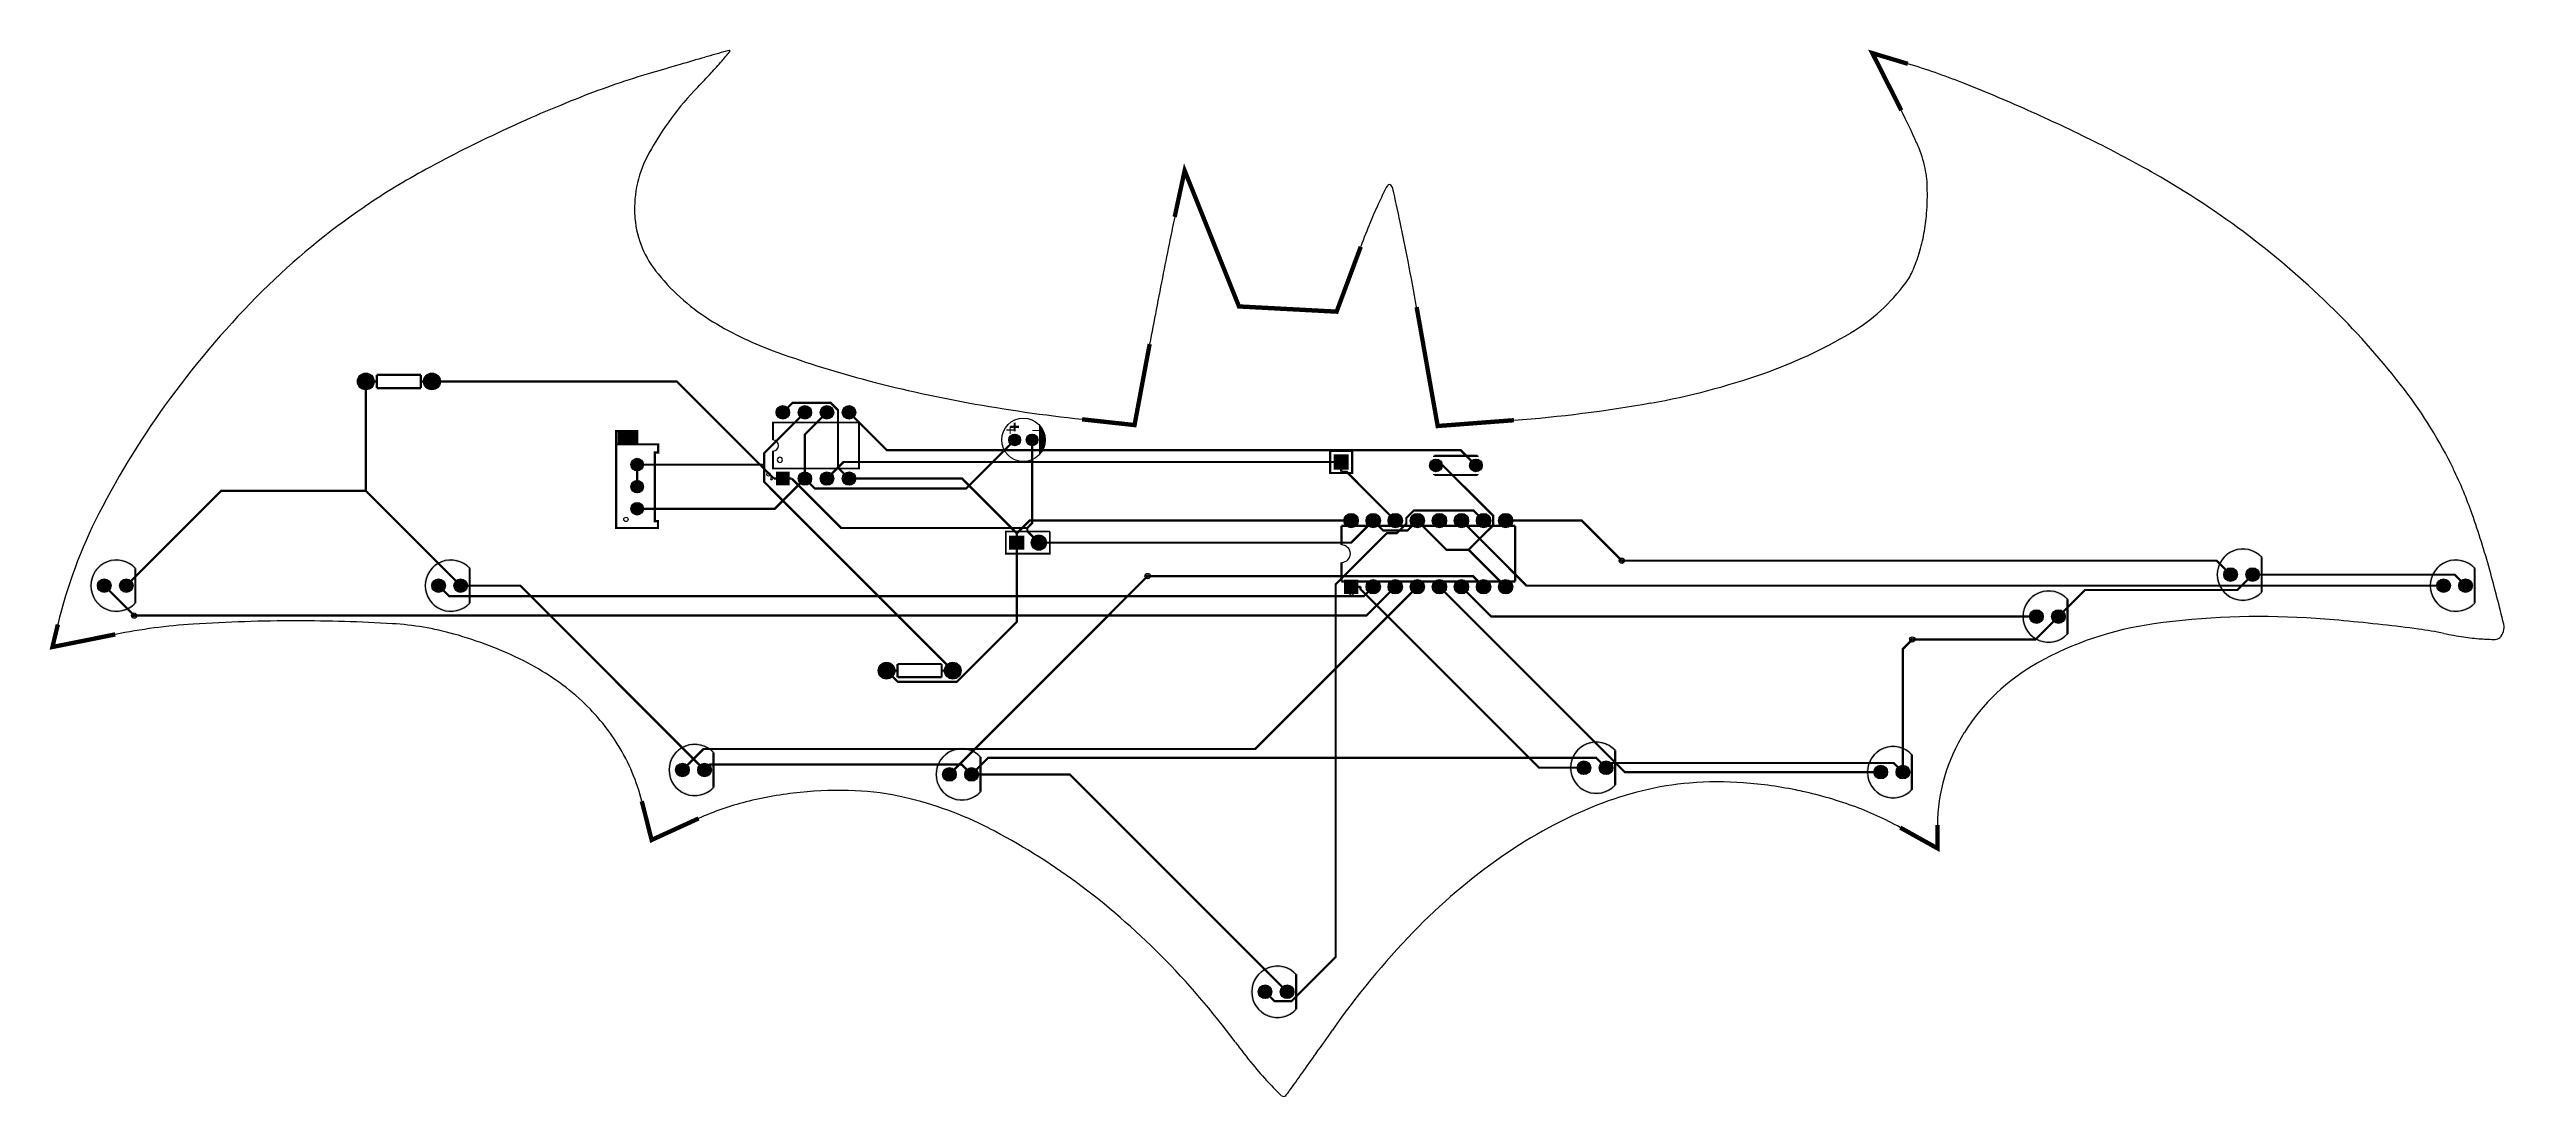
# Model space of a CAD drawing. Header units: millimetres. Extents: x 6 to 291, y 6 to 127.
import ezdxf

# ---------------------------------------------------------------- set-up
doc = ezdxf.new("R2010")
doc.units = ezdxf.units.MM
for name, color, linetype, true_color in [('BoardOutLine', 7, 'Continuous', 0xff00ff), ('BottomLayer', 7, 'Continuous', 0x0000ff), ('BottomSolderMaskLayer', 7, 'Continuous', 0xaa00ff), ('Document', 7, 'Continuous', 0xffffff), ('Hole', 7, 'Continuous', 0x222222), ('Multi-Layer', 7, 'Continuous', 0xc0c0c0), ('TopLayer', 7, 'Continuous', 0xff0000), ('TopSilkLayer', 7, 'Continuous', 0xffcc00), ('TopSolderMaskLayer', 7, 'Continuous', 0x800080)]:
    doc.layers.add(name, color=color, linetype=linetype, true_color=true_color)

msp = doc.modelspace()

# ---------------------------------------------------------------- hatches: boundary and pattern name
at = {"layer": 'BottomSolderMaskLayer'}
for points in [[(41.07, 88.65, 1), (43, 88.65, 1)], [(48.69, 88.65, 1), (50.62, 88.65, 1)], [(89.27, 85.09, 1), (90.82, 85.09, 1)], [(91.81, 85.09, 1), (93.36, 85.09, 1)], [(94.35, 85.09, 1), (95.9, 85.09, 1)], [(96.89, 85.09, 1), (98.44, 85.09, 1)], [(116.05, 81.92, 1), (117.4, 81.92, 1)], [(118.05, 81.92, 1), (119.4, 81.92, 1)], [(153.43, 80.25), (155.18, 80.25), (155.18, 78.5), (153.43, 78.5)], [(72.55, 79.08, 1), (74, 79.08, 1)], [(72.55, 76.54, 1), (74, 76.54, 1)], [(89.27, 78.25), (90.82, 78.25), (90.82, 76.69), (89.27, 76.69)], [(91.81, 77.47, 1), (93.36, 77.47, 1)], [(94.35, 77.47, 1), (95.9, 77.47, 1)], [(96.89, 77.47, 1), (98.44, 77.47, 1)], [(164.49, 78.99, 1), (165.94, 78.99, 1)], [(169.09, 78.99, 1), (170.54, 78.99, 1)], [(72.55, 74, 1), (74, 74, 1)], [(154.62, 72.64, 1), (156.27, 72.64, 1)], [(157.16, 72.64, 1), (158.81, 72.64, 1)], [(159.7, 72.64, 1), (161.35, 72.64, 1)], [(162.24, 72.64, 1), (163.89, 72.64, 1)], [(164.78, 72.64, 1), (166.43, 72.64, 1)], [(167.32, 72.64, 1), (168.97, 72.64, 1)], [(169.86, 72.64, 1), (171.51, 72.64, 1)], [(172.4, 72.64, 1), (174.05, 72.64, 1)], [(116.09, 70.92), (117.84, 70.92), (117.84, 69.29), (116.09, 69.29)], [(118.63, 70.1, 1), (120.38, 70.1, 1)], [(11.15, 65.15, 1), (12.73, 65.15, 1)], [(13.69, 65.15, 1), (15.27, 65.15, 1)], [(49.63, 65.15, 1), (51.21, 65.15, 1)], [(52.17, 65.15, 1), (53.75, 65.15, 1)], [(154.62, 64.2), (154.62, 65.85), (156.27, 65.85), (156.27, 64.2)], [(157.16, 65.02, 1), (158.81, 65.02, 1)], [(159.7, 65.02, 1), (161.35, 65.02, 1)], [(162.24, 65.02, 1), (163.89, 65.02, 1)], [(164.78, 65.02, 1), (166.43, 65.02, 1)], [(167.32, 65.02, 1), (168.97, 65.02, 1)], [(169.86, 65.02, 1), (171.51, 65.02, 1)], [(172.4, 65.02, 1), (174.05, 65.02, 1)], [(255.88, 66.42, 1), (257.45, 66.42, 1)], [(258.42, 66.42, 1), (259.99, 66.42, 1)], [(280.39, 65.15, 1), (281.97, 65.15, 1)], [(282.93, 65.15, 1), (284.51, 65.15, 1)], [(233.53, 61.6, 1), (235.1, 61.6, 1)], [(236.07, 61.6, 1), (237.64, 61.6, 1)], [(101.02, 55.37, 1), (102.95, 55.37, 1)], [(108.64, 55.37, 1), (110.57, 55.37, 1)], [(77.7, 43.94, 1), (79.27, 43.94, 1)], [(80.24, 43.94, 1), (81.81, 43.94, 1)], [(108.43, 43.43, 1), (110.01, 43.43, 1)], [(110.97, 43.43, 1), (112.55, 43.43, 1)], [(181.46, 44.2, 1), (183.03, 44.2, 1)], [(184, 44.2, 1), (185.57, 44.2, 1)], [(215.62, 43.69, 1), (217.2, 43.69, 1)], [(218.16, 43.69, 1), (219.74, 43.69, 1)], [(144.76, 18.42, 1), (146.33, 18.42, 1)], [(147.3, 18.42, 1), (148.87, 18.42, 1)]]:
    msp.add_hatch(color=256, dxfattribs=at).paths.add_polyline_path(points)
at = {"layer": 'Document'}
for points in [[(73.23, 81.3), (73.23, 82.8), (71.03, 82.8), (71.03, 81.3), (73.23, 81.3)], [(115.76, 83.12), (116.65, 83.12), (116.65, 82.99), (115.76, 82.99)], [(116.14, 82.61), (116.14, 83.5), (116.27, 83.5), (116.27, 82.61)], [(118.75, 83.06), (119.63, 83.06), (119.63, 82.93), (118.75, 82.93)], [(260.16, 68.33), (260.1, 68.39), (260.05, 68.44), (259.99, 68.49), (259.94, 68.55), (259.88, 68.59), (259.82, 68.64), (259.76, 68.69), (259.7, 68.73), (259.64, 68.77), (259.57, 68.82), (259.51, 68.86), (259.44, 68.89), (259.37, 68.93), (259.31, 68.96), (259.24, 68.99), (259.17, 69.02), (259.1, 69.05), (259.03, 69.08), (258.95, 69.1), (258.88, 69.13), (258.81, 69.15), (258.73, 69.16), (258.66, 69.18), (258.59, 69.2), (258.51, 69.21), (258.44, 69.22), (258.36, 69.23), (258.28, 69.23), (258.21, 69.24), (258.13, 69.24), (258.06, 69.24), (257.98, 69.24), (257.91, 69.23), (257.83, 69.23), (257.75, 69.22), (257.68, 69.21), (257.6, 69.2), (257.53, 69.19), (257.46, 69.17), (257.38, 69.15), (257.31, 69.13), (257.24, 69.11), (257.16, 69.09), (257.09, 69.06), (257.02, 69.03), (256.95, 69), (256.88, 68.97), (256.81, 68.94), (256.75, 68.9), (256.68, 68.87), (256.62, 68.83), (256.55, 68.79), (256.49, 68.75), (256.43, 68.7), (256.37, 68.66), (256.31, 68.61), (256.25, 68.56), (256.19, 68.51), (256.14, 68.46), (256.08, 68.4), (256.03, 68.35), (255.98, 68.29), (255.93, 68.24), (255.88, 68.18), (255.83, 68.12), (255.79, 68.06), (255.74, 67.99), (255.7, 67.93), (255.66, 67.87), (255.63, 67.8), (255.59, 67.73), (255.55, 67.67), (255.52, 67.6), (255.49, 67.53), (255.46, 67.46), (255.44, 67.39), (255.41, 67.32), (255.39, 67.24), (255.37, 67.17), (255.35, 67.1), (255.33, 67.02), (255.31, 66.95), (255.3, 66.87), (255.29, 66.8), (255.28, 66.72), (255.27, 66.65), (255.27, 66.57), (255.27, 66.5), (255.26, 66.42), (255.27, 66.34), (255.27, 66.27), (255.27, 66.19), (255.28, 66.12), (255.29, 66.04), (255.3, 65.97), (255.31, 65.89), (255.33, 65.82), (255.35, 65.74), (255.37, 65.67), (255.39, 65.6), (255.41, 65.53), (255.44, 65.45), (255.46, 65.38), (255.49, 65.31), (255.52, 65.24), (255.56, 65.17), (255.59, 65.11), (255.63, 65.04), (255.66, 64.97), (255.7, 64.91), (255.75, 64.85), (255.79, 64.78), (255.83, 64.72), (255.88, 64.66), (255.93, 64.6), (255.98, 64.55), (256.03, 64.49), (256.08, 64.44), (256.14, 64.38), (256.19, 64.33), (256.25, 64.28), (256.31, 64.23), (256.37, 64.19), (256.43, 64.14), (256.49, 64.1), (256.55, 64.05), (256.62, 64.01), (256.68, 63.98), (256.75, 63.94), (256.81, 63.9), (256.88, 63.87), (256.95, 63.84), (257.02, 63.81), (257.09, 63.78), (257.16, 63.76), (257.24, 63.73), (257.31, 63.71), (257.38, 63.69), (257.46, 63.67), (257.53, 63.66), (257.6, 63.64), (257.68, 63.63), (257.76, 63.62), (257.83, 63.61), (257.91, 63.61), (257.98, 63.6), (258.06, 63.6), (258.13, 63.6), (258.21, 63.6), (258.29, 63.61), (258.36, 63.62), (258.44, 63.62), (258.51, 63.63), (258.59, 63.65), (258.66, 63.66), (258.74, 63.68), (258.81, 63.7), (258.88, 63.72), (258.95, 63.74), (259.03, 63.76), (259.1, 63.79), (259.17, 63.82), (259.24, 63.85), (259.31, 63.88), (259.37, 63.91), (259.44, 63.95), (259.51, 63.99), (259.57, 64.03), (259.64, 64.07), (259.7, 64.11), (259.76, 64.15), (259.82, 64.2), (259.88, 64.25), (259.94, 64.3), (259.99, 64.35), (260.05, 64.4), (260.1, 64.45), (260.16, 64.51), (260.17, 64.52), (260.18, 64.53), (260.2, 64.54), (260.21, 64.54), (260.23, 64.55), (260.24, 64.55), (260.26, 64.55), (260.28, 64.55), (260.29, 64.54), (260.31, 64.53), (260.32, 64.53), (260.34, 64.52), (260.35, 64.5), (260.36, 64.49), (260.36, 64.48), (260.37, 64.46), (260.37, 64.44), (260.38, 64.43), (260.38, 64.41), (260.37, 64.39), (260.37, 64.38), (260.36, 64.36), (260.35, 64.35), (260.34, 64.34), (260.29, 64.28), (260.23, 64.22), (260.17, 64.17), (260.12, 64.11), (260.06, 64.06), (259.99, 64.01), (259.93, 63.96), (259.87, 63.92), (259.8, 63.87), (259.74, 63.83), (259.67, 63.79), (259.6, 63.75), (259.53, 63.71), (259.46, 63.67), (259.39, 63.64), (259.32, 63.61), (259.24, 63.58), (259.17, 63.55), (259.1, 63.52), (259.02, 63.49), (258.95, 63.47), (258.87, 63.45), (258.79, 63.43), (258.72, 63.41), (258.64, 63.4), (258.56, 63.38), (258.48, 63.37), (258.4, 63.36), (258.32, 63.36), (258.25, 63.35), (258.17, 63.35), (258.09, 63.35), (258.01, 63.35), (257.93, 63.35), (257.85, 63.36), (257.77, 63.36), (257.69, 63.37), (257.61, 63.38), (257.54, 63.4), (257.46, 63.41), (257.38, 63.43), (257.3, 63.45), (257.23, 63.47), (257.15, 63.49), (257.08, 63.52), (257, 63.54), (256.93, 63.57), (256.86, 63.6), (256.78, 63.64), (256.71, 63.67), (256.64, 63.71), (256.57, 63.75), (256.5, 63.79), (256.44, 63.83), (256.37, 63.87), (256.3, 63.92), (256.24, 63.96), (256.18, 64.01), (256.12, 64.06), (256.06, 64.11), (256, 64.16), (255.94, 64.22), (255.88, 64.27), (255.83, 64.33), (255.78, 64.39), (255.73, 64.45), (255.68, 64.51), (255.63, 64.58), (255.58, 64.64), (255.53, 64.7), (255.49, 64.77), (255.45, 64.84), (255.41, 64.91), (255.37, 64.98), (255.34, 65.05), (255.3, 65.12), (255.27, 65.19), (255.24, 65.26), (255.21, 65.34), (255.18, 65.41), (255.16, 65.49), (255.13, 65.56), (255.11, 65.64), (255.09, 65.71), (255.08, 65.79), (255.06, 65.87), (255.05, 65.95), (255.04, 66.03), (255.03, 66.1), (255.02, 66.18), (255.01, 66.26), (255.01, 66.34), (255.01, 66.42), (255.01, 66.5), (255.01, 66.58), (255.02, 66.66), (255.03, 66.74), (255.04, 66.82), (255.05, 66.89), (255.06, 66.97), (255.08, 67.05), (255.09, 67.13), (255.11, 67.2), (255.13, 67.28), (255.16, 67.36), (255.18, 67.43), (255.21, 67.51), (255.24, 67.58), (255.27, 67.65), (255.3, 67.72), (255.34, 67.8), (255.37, 67.87), (255.41, 67.94), (255.45, 68), (255.49, 68.07), (255.53, 68.14), (255.58, 68.2), (255.63, 68.27), (255.67, 68.33), (255.72, 68.39), (255.78, 68.45), (255.83, 68.51), (255.88, 68.57), (255.94, 68.62), (256, 68.68), (256.06, 68.73), (256.12, 68.78), (256.18, 68.83), (256.24, 68.88), (256.3, 68.93), (256.37, 68.97), (256.44, 69.01), (256.5, 69.06), (256.57, 69.1), (256.64, 69.13), (256.71, 69.17), (256.78, 69.21), (256.85, 69.24), (256.93, 69.27), (257, 69.3), (257.08, 69.32), (257.15, 69.35), (257.23, 69.37), (257.3, 69.39), (257.38, 69.41), (257.46, 69.43), (257.53, 69.44), (257.61, 69.46), (257.69, 69.47), (257.77, 69.48), (257.85, 69.49), (257.93, 69.49), (258.01, 69.49), (258.09, 69.49), (258.17, 69.49), (258.24, 69.49), (258.32, 69.49), (258.4, 69.48), (258.48, 69.47), (258.56, 69.46), (258.64, 69.44), (258.72, 69.43), (258.79, 69.41), (258.87, 69.39), (258.95, 69.37), (259.02, 69.35), (259.1, 69.32), (259.17, 69.3), (259.24, 69.27), (259.32, 69.24), (259.39, 69.2), (259.46, 69.17), (259.53, 69.13), (259.6, 69.09), (259.67, 69.05), (259.74, 69.01), (259.8, 68.97), (259.87, 68.92), (259.93, 68.88), (259.99, 68.83), (260.06, 68.78), (260.12, 68.73), (260.17, 68.67), (260.23, 68.62), (260.29, 68.56), (260.34, 68.51), (260.35, 68.49), (260.36, 68.48), (260.37, 68.46), (260.37, 68.45), (260.37, 68.43), (260.38, 68.42), (260.37, 68.4), (260.37, 68.38), (260.36, 68.37), (260.36, 68.35), (260.35, 68.34), (260.33, 68.33), (260.32, 68.32), (260.31, 68.31), (260.29, 68.3), (260.28, 68.3), (260.26, 68.29), (260.24, 68.29), (260.23, 68.29), (260.21, 68.3), (260.2, 68.3), (260.18, 68.31), (260.17, 68.32), (260.16, 68.33)], [(260.38, 68.42), (260.38, 64.42), (260.37, 64.4), (260.37, 64.39), (260.37, 64.37), (260.36, 64.36), (260.35, 64.34), (260.34, 64.33), (260.33, 64.32), (260.31, 64.31), (260.3, 64.3), (260.28, 64.3), (260.27, 64.3), (260.25, 64.29), (260.23, 64.3), (260.22, 64.3), (260.2, 64.3), (260.19, 64.31), (260.17, 64.32), (260.16, 64.33), (260.15, 64.34), (260.14, 64.36), (260.13, 64.37), (260.13, 64.39), (260.12, 64.4), (260.12, 64.42), (260.12, 68.42), (260.12, 68.44), (260.13, 68.45), (260.13, 68.47), (260.14, 68.48), (260.15, 68.5), (260.16, 68.51), (260.17, 68.52), (260.19, 68.53), (260.2, 68.54), (260.22, 68.54), (260.23, 68.55), (260.25, 68.55), (260.27, 68.55), (260.28, 68.54), (260.3, 68.54), (260.31, 68.53), (260.33, 68.52), (260.34, 68.51), (260.35, 68.5), (260.36, 68.48), (260.37, 68.47), (260.37, 68.45), (260.37, 68.44), (260.38, 68.42)], [(15.43, 67.06), (15.37, 67.12), (15.32, 67.17), (15.26, 67.22), (15.21, 67.28), (15.15, 67.32), (15.09, 67.37), (15.03, 67.42), (14.97, 67.46), (14.91, 67.5), (14.84, 67.55), (14.78, 67.59), (14.71, 67.62), (14.64, 67.66), (14.58, 67.69), (14.51, 67.72), (14.44, 67.75), (14.37, 67.78), (14.3, 67.81), (14.22, 67.83), (14.15, 67.86), (14.08, 67.88), (14.01, 67.89), (13.93, 67.91), (13.86, 67.93), (13.78, 67.94), (13.71, 67.95), (13.63, 67.96), (13.56, 67.96), (13.48, 67.97), (13.4, 67.97), (13.33, 67.97), (13.25, 67.97), (13.18, 67.96), (13.1, 67.96), (13.03, 67.95), (12.95, 67.94), (12.87, 67.93), (12.8, 67.92), (12.73, 67.9), (12.65, 67.88), (12.58, 67.86), (12.51, 67.84), (12.43, 67.82), (12.36, 67.79), (12.29, 67.76), (12.22, 67.73), (12.15, 67.7), (12.08, 67.67), (12.02, 67.63), (11.95, 67.6), (11.89, 67.56), (11.82, 67.52), (11.76, 67.48), (11.7, 67.43), (11.64, 67.39), (11.58, 67.34), (11.52, 67.29), (11.46, 67.24), (11.41, 67.19), (11.35, 67.13), (11.3, 67.08), (11.25, 67.02), (11.2, 66.97), (11.15, 66.91), (11.1, 66.85), (11.06, 66.79), (11.02, 66.72), (10.97, 66.66), (10.93, 66.6), (10.9, 66.53), (10.86, 66.46), (10.83, 66.4), (10.79, 66.33), (10.76, 66.26), (10.73, 66.19), (10.71, 66.12), (10.68, 66.05), (10.66, 65.97), (10.64, 65.9), (10.62, 65.83), (10.6, 65.75), (10.59, 65.68), (10.57, 65.6), (10.56, 65.53), (10.55, 65.45), (10.54, 65.38), (10.54, 65.3), (10.54, 65.23), (10.54, 65.15), (10.54, 65.07), (10.54, 65), (10.54, 64.92), (10.55, 64.85), (10.56, 64.77), (10.57, 64.7), (10.59, 64.62), (10.6, 64.55), (10.62, 64.47), (10.64, 64.4), (10.66, 64.33), (10.68, 64.26), (10.71, 64.18), (10.73, 64.11), (10.76, 64.04), (10.79, 63.97), (10.83, 63.9), (10.86, 63.84), (10.9, 63.77), (10.93, 63.7), (10.97, 63.64), (11.02, 63.58), (11.06, 63.51), (11.1, 63.45), (11.15, 63.39), (11.2, 63.33), (11.25, 63.28), (11.3, 63.22), (11.35, 63.17), (11.41, 63.11), (11.46, 63.06), (11.52, 63.01), (11.58, 62.96), (11.64, 62.92), (11.7, 62.87), (11.76, 62.83), (11.82, 62.78), (11.89, 62.74), (11.95, 62.71), (12.02, 62.67), (12.09, 62.63), (12.15, 62.6), (12.22, 62.57), (12.29, 62.54), (12.36, 62.51), (12.43, 62.49), (12.51, 62.46), (12.58, 62.44), (12.65, 62.42), (12.73, 62.4), (12.8, 62.39), (12.88, 62.37), (12.95, 62.36), (13.03, 62.35), (13.1, 62.34), (13.18, 62.34), (13.25, 62.33), (13.33, 62.33), (13.4, 62.33), (13.48, 62.33), (13.56, 62.34), (13.63, 62.35), (13.71, 62.35), (13.78, 62.36), (13.86, 62.38), (13.93, 62.39), (14.01, 62.41), (14.08, 62.43), (14.15, 62.45), (14.22, 62.47), (14.3, 62.49), (14.37, 62.52), (14.44, 62.55), (14.51, 62.58), (14.58, 62.61), (14.64, 62.64), (14.71, 62.68), (14.78, 62.72), (14.84, 62.76), (14.91, 62.8), (14.97, 62.84), (15.03, 62.88), (15.09, 62.93), (15.15, 62.98), (15.21, 63.03), (15.27, 63.08), (15.32, 63.13), (15.37, 63.18), (15.43, 63.24), (15.44, 63.25), (15.45, 63.26), (15.47, 63.27), (15.48, 63.27), (15.5, 63.28), (15.51, 63.28), (15.53, 63.28), (15.55, 63.28), (15.56, 63.27), (15.58, 63.26), (15.59, 63.26), (15.61, 63.25), (15.62, 63.23), (15.63, 63.22), (15.63, 63.21), (15.64, 63.19), (15.64, 63.17), (15.65, 63.16), (15.65, 63.14), (15.64, 63.12), (15.64, 63.11), (15.63, 63.09), (15.62, 63.08), (15.61, 63.07), (15.56, 63.01), (15.5, 62.95), (15.45, 62.9), (15.39, 62.84), (15.33, 62.79), (15.26, 62.74), (15.2, 62.69), (15.14, 62.65), (15.07, 62.6), (15.01, 62.56), (14.94, 62.52), (14.87, 62.48), (14.8, 62.44), (14.73, 62.4), (14.66, 62.37), (14.59, 62.34), (14.52, 62.31), (14.44, 62.28), (14.37, 62.25), (14.29, 62.22), (14.22, 62.2), (14.14, 62.18), (14.06, 62.16), (13.99, 62.14), (13.91, 62.13), (13.83, 62.11), (13.75, 62.1), (13.67, 62.09), (13.59, 62.09), (13.52, 62.08), (13.44, 62.08), (13.36, 62.08), (13.28, 62.08), (13.2, 62.08), (13.12, 62.09), (13.04, 62.09), (12.96, 62.1), (12.88, 62.11), (12.81, 62.13), (12.73, 62.14), (12.65, 62.16), (12.57, 62.18), (12.5, 62.2), (12.42, 62.22), (12.35, 62.25), (12.27, 62.27), (12.2, 62.3), (12.13, 62.33), (12.05, 62.37), (11.98, 62.4), (11.91, 62.44), (11.84, 62.48), (11.77, 62.52), (11.71, 62.56), (11.64, 62.6), (11.58, 62.65), (11.51, 62.69), (11.45, 62.74), (11.39, 62.79), (11.33, 62.84), (11.27, 62.89), (11.21, 62.95), (11.15, 63), (11.1, 63.06), (11.05, 63.12), (11, 63.18), (10.95, 63.24), (10.9, 63.31), (10.85, 63.37), (10.81, 63.43), (10.76, 63.5), (10.72, 63.57), (10.68, 63.64), (10.64, 63.71), (10.61, 63.78), (10.57, 63.85), (10.54, 63.92), (10.51, 63.99), (10.48, 64.07), (10.45, 64.14), (10.43, 64.22), (10.4, 64.29), (10.38, 64.37), (10.36, 64.44), (10.35, 64.52), (10.33, 64.6), (10.32, 64.68), (10.31, 64.76), (10.3, 64.83), (10.29, 64.91), (10.29, 64.99), (10.28, 65.07), (10.28, 65.15), (10.28, 65.23), (10.29, 65.31), (10.29, 65.39), (10.3, 65.47), (10.31, 65.55), (10.32, 65.62), (10.33, 65.7), (10.35, 65.78), (10.36, 65.86), (10.38, 65.93), (10.4, 66.01), (10.43, 66.09), (10.45, 66.16), (10.48, 66.24), (10.51, 66.31), (10.54, 66.38), (10.57, 66.45), (10.61, 66.53), (10.64, 66.6), (10.68, 66.67), (10.72, 66.73), (10.76, 66.8), (10.81, 66.87), (10.85, 66.93), (10.9, 67), (10.95, 67.06), (11, 67.12), (11.05, 67.18), (11.1, 67.24), (11.15, 67.3), (11.21, 67.35), (11.27, 67.41), (11.33, 67.46), (11.39, 67.51), (11.45, 67.56), (11.51, 67.61), (11.57, 67.66), (11.64, 67.7), (11.71, 67.74), (11.77, 67.79), (11.84, 67.83), (11.91, 67.86), (11.98, 67.9), (12.05, 67.94), (12.13, 67.97), (12.2, 68), (12.27, 68.03), (12.35, 68.05), (12.42, 68.08), (12.5, 68.1), (12.57, 68.12), (12.65, 68.14), (12.73, 68.16), (12.81, 68.17), (12.88, 68.19), (12.96, 68.2), (13.04, 68.21), (13.12, 68.22), (13.2, 68.22), (13.28, 68.22), (13.36, 68.22), (13.44, 68.22), (13.51, 68.22), (13.59, 68.22), (13.67, 68.21), (13.75, 68.2), (13.83, 68.19), (13.91, 68.17), (13.99, 68.16), (14.06, 68.14), (14.14, 68.12), (14.22, 68.1), (14.29, 68.08), (14.37, 68.05), (14.44, 68.03), (14.51, 68), (14.59, 67.97), (14.66, 67.93), (14.73, 67.9), (14.8, 67.86), (14.87, 67.82), (14.94, 67.78), (15.01, 67.74), (15.07, 67.7), (15.14, 67.65), (15.2, 67.61), (15.26, 67.56), (15.33, 67.51), (15.39, 67.46), (15.44, 67.4), (15.5, 67.35), (15.56, 67.29), (15.61, 67.24), (15.62, 67.22), (15.63, 67.21), (15.64, 67.19), (15.64, 67.18), (15.65, 67.16), (15.65, 67.15), (15.64, 67.13), (15.64, 67.11), (15.63, 67.1), (15.63, 67.08), (15.62, 67.07), (15.61, 67.06), (15.59, 67.05), (15.58, 67.04), (15.56, 67.03), (15.55, 67.03), (15.53, 67.02), (15.51, 67.02), (15.5, 67.02), (15.48, 67.03), (15.47, 67.03), (15.45, 67.04), (15.44, 67.05), (15.43, 67.06)], [(15.65, 67.15), (15.65, 63.15), (15.64, 63.13), (15.64, 63.12), (15.64, 63.1), (15.63, 63.09), (15.62, 63.07), (15.61, 63.06), (15.6, 63.05), (15.58, 63.04), (15.57, 63.03), (15.55, 63.03), (15.54, 63.03), (15.52, 63.02), (15.5, 63.03), (15.49, 63.03), (15.47, 63.03), (15.46, 63.04), (15.44, 63.05), (15.43, 63.06), (15.42, 63.07), (15.41, 63.09), (15.4, 63.1), (15.4, 63.12), (15.39, 63.13), (15.39, 63.15), (15.39, 67.15), (15.39, 67.17), (15.4, 67.18), (15.4, 67.2), (15.41, 67.21), (15.42, 67.23), (15.43, 67.24), (15.44, 67.25), (15.46, 67.26), (15.47, 67.27), (15.49, 67.27), (15.5, 67.28), (15.52, 67.28), (15.54, 67.28), (15.55, 67.27), (15.57, 67.27), (15.58, 67.26), (15.6, 67.25), (15.61, 67.24), (15.62, 67.23), (15.63, 67.21), (15.64, 67.2), (15.64, 67.18), (15.64, 67.17), (15.65, 67.15)], [(53.91, 67.06), (53.85, 67.12), (53.8, 67.17), (53.75, 67.22), (53.69, 67.28), (53.63, 67.32), (53.57, 67.37), (53.51, 67.42), (53.45, 67.46), (53.39, 67.5), (53.32, 67.55), (53.26, 67.59), (53.19, 67.62), (53.13, 67.66), (53.06, 67.69), (52.99, 67.72), (52.92, 67.75), (52.85, 67.78), (52.78, 67.81), (52.71, 67.83), (52.63, 67.86), (52.56, 67.88), (52.49, 67.89), (52.41, 67.91), (52.34, 67.93), (52.26, 67.94), (52.19, 67.95), (52.11, 67.96), (52.04, 67.96), (51.96, 67.97), (51.88, 67.97), (51.81, 67.97), (51.73, 67.97), (51.66, 67.96), (51.58, 67.96), (51.51, 67.95), (51.43, 67.94), (51.36, 67.93), (51.28, 67.92), (51.21, 67.9), (51.13, 67.88), (51.06, 67.86), (50.99, 67.84), (50.92, 67.82), (50.84, 67.79), (50.77, 67.76), (50.7, 67.73), (50.63, 67.7), (50.57, 67.67), (50.5, 67.63), (50.43, 67.6), (50.37, 67.56), (50.3, 67.52), (50.24, 67.48), (50.18, 67.43), (50.12, 67.39), (50.06, 67.34), (50, 67.29), (49.94, 67.24), (49.89, 67.19), (49.83, 67.13), (49.78, 67.08), (49.73, 67.02), (49.68, 66.97), (49.63, 66.91), (49.58, 66.85), (49.54, 66.79), (49.5, 66.72), (49.45, 66.66), (49.42, 66.6), (49.38, 66.53), (49.34, 66.46), (49.31, 66.4), (49.27, 66.33), (49.24, 66.26), (49.21, 66.19), (49.19, 66.12), (49.16, 66.05), (49.14, 65.97), (49.12, 65.9), (49.1, 65.83), (49.08, 65.75), (49.07, 65.68), (49.05, 65.6), (49.04, 65.53), (49.03, 65.45), (49.03, 65.38), (49.02, 65.3), (49.02, 65.23), (49.02, 65.15), (49.02, 65.07), (49.02, 65), (49.03, 64.92), (49.03, 64.85), (49.04, 64.77), (49.05, 64.7), (49.07, 64.62), (49.08, 64.55), (49.1, 64.47), (49.12, 64.4), (49.14, 64.33), (49.16, 64.26), (49.19, 64.18), (49.21, 64.11), (49.24, 64.04), (49.27, 63.97), (49.31, 63.9), (49.34, 63.84), (49.38, 63.77), (49.42, 63.7), (49.46, 63.64), (49.5, 63.58), (49.54, 63.51), (49.58, 63.45), (49.63, 63.39), (49.68, 63.33), (49.73, 63.28), (49.78, 63.22), (49.83, 63.17), (49.89, 63.11), (49.94, 63.06), (50, 63.01), (50.06, 62.96), (50.12, 62.92), (50.18, 62.87), (50.24, 62.83), (50.3, 62.78), (50.37, 62.74), (50.43, 62.71), (50.5, 62.67), (50.57, 62.63), (50.63, 62.6), (50.7, 62.57), (50.77, 62.54), (50.84, 62.51), (50.92, 62.49), (50.99, 62.46), (51.06, 62.44), (51.13, 62.42), (51.21, 62.4), (51.28, 62.39), (51.36, 62.37), (51.43, 62.36), (51.51, 62.35), (51.58, 62.34), (51.66, 62.34), (51.73, 62.33), (51.81, 62.33), (51.89, 62.33), (51.96, 62.33), (52.04, 62.34), (52.11, 62.35), (52.19, 62.35), (52.26, 62.36), (52.34, 62.38), (52.41, 62.39), (52.49, 62.41), (52.56, 62.43), (52.63, 62.45), (52.71, 62.47), (52.78, 62.49), (52.85, 62.52), (52.92, 62.55), (52.99, 62.58), (53.06, 62.61), (53.13, 62.64), (53.19, 62.68), (53.26, 62.72), (53.32, 62.76), (53.39, 62.8), (53.45, 62.84), (53.51, 62.88), (53.57, 62.93), (53.63, 62.98), (53.69, 63.03), (53.75, 63.08), (53.8, 63.13), (53.85, 63.18), (53.91, 63.24), (53.92, 63.25), (53.93, 63.26), (53.95, 63.27), (53.96, 63.27), (53.98, 63.28), (54, 63.28), (54.01, 63.28), (54.03, 63.28), (54.04, 63.27), (54.06, 63.26), (54.07, 63.26), (54.09, 63.25), (54.1, 63.23), (54.11, 63.22), (54.12, 63.21), (54.12, 63.19), (54.13, 63.17), (54.13, 63.16), (54.13, 63.14), (54.12, 63.12), (54.12, 63.11), (54.11, 63.09), (54.1, 63.08), (54.09, 63.07), (54.04, 63.01), (53.98, 62.95), (53.93, 62.9), (53.87, 62.84), (53.81, 62.79), (53.75, 62.74), (53.68, 62.69), (53.62, 62.65), (53.55, 62.6), (53.49, 62.56), (53.42, 62.52), (53.35, 62.48), (53.28, 62.44), (53.21, 62.4), (53.14, 62.37), (53.07, 62.34), (53, 62.31), (52.92, 62.28), (52.85, 62.25), (52.77, 62.22), (52.7, 62.2), (52.62, 62.18), (52.54, 62.16), (52.47, 62.14), (52.39, 62.13), (52.31, 62.11), (52.23, 62.1), (52.15, 62.09), (52.08, 62.09), (52, 62.08), (51.92, 62.08), (51.84, 62.08), (51.76, 62.08), (51.68, 62.08), (51.6, 62.09), (51.52, 62.09), (51.44, 62.1), (51.37, 62.11), (51.29, 62.13), (51.21, 62.14), (51.13, 62.16), (51.06, 62.18), (50.98, 62.2), (50.9, 62.22), (50.83, 62.25), (50.75, 62.27), (50.68, 62.3), (50.61, 62.33), (50.53, 62.37), (50.46, 62.4), (50.39, 62.44), (50.32, 62.48), (50.26, 62.52), (50.19, 62.56), (50.12, 62.6), (50.06, 62.65), (49.99, 62.69), (49.93, 62.74), (49.87, 62.79), (49.81, 62.84), (49.75, 62.89), (49.69, 62.95), (49.64, 63), (49.58, 63.06), (49.53, 63.12), (49.48, 63.18), (49.43, 63.24), (49.38, 63.31), (49.33, 63.37), (49.29, 63.43), (49.24, 63.5), (49.2, 63.57), (49.16, 63.64), (49.12, 63.71), (49.09, 63.78), (49.05, 63.85), (49.02, 63.92), (48.99, 63.99), (48.96, 64.07), (48.93, 64.14), (48.91, 64.22), (48.89, 64.29), (48.86, 64.37), (48.84, 64.44), (48.83, 64.52), (48.81, 64.6), (48.8, 64.68), (48.79, 64.76), (48.78, 64.83), (48.77, 64.91), (48.77, 64.99), (48.76, 65.07), (48.76, 65.15), (48.76, 65.23), (48.77, 65.31), (48.77, 65.39), (48.78, 65.47), (48.79, 65.55), (48.8, 65.62), (48.81, 65.7), (48.83, 65.78), (48.84, 65.86), (48.86, 65.93), (48.88, 66.01), (48.91, 66.09), (48.93, 66.16), (48.96, 66.24), (48.99, 66.31), (49.02, 66.38), (49.05, 66.45), (49.09, 66.53), (49.12, 66.6), (49.16, 66.67), (49.2, 66.73), (49.24, 66.8), (49.29, 66.87), (49.33, 66.93), (49.38, 67), (49.43, 67.06), (49.48, 67.12), (49.53, 67.18), (49.58, 67.24), (49.64, 67.3), (49.69, 67.35), (49.75, 67.41), (49.81, 67.46), (49.87, 67.51), (49.93, 67.56), (49.99, 67.61), (50.06, 67.66), (50.12, 67.7), (50.19, 67.74), (50.25, 67.79), (50.32, 67.83), (50.39, 67.86), (50.46, 67.9), (50.53, 67.94), (50.61, 67.97), (50.68, 68), (50.75, 68.03), (50.83, 68.05), (50.9, 68.08), (50.98, 68.1), (51.05, 68.12), (51.13, 68.14), (51.21, 68.16), (51.29, 68.17), (51.36, 68.19), (51.44, 68.2), (51.52, 68.21), (51.6, 68.22), (51.68, 68.22), (51.76, 68.22), (51.84, 68.22), (51.92, 68.22), (52, 68.22), (52.07, 68.22), (52.15, 68.21), (52.23, 68.2), (52.31, 68.19), (52.39, 68.17), (52.47, 68.16), (52.54, 68.14), (52.62, 68.12), (52.7, 68.1), (52.77, 68.08), (52.85, 68.05), (52.92, 68.03), (53, 68), (53.07, 67.97), (53.14, 67.93), (53.21, 67.9), (53.28, 67.86), (53.35, 67.82), (53.42, 67.78), (53.49, 67.74), (53.55, 67.7), (53.62, 67.65), (53.68, 67.61), (53.75, 67.56), (53.81, 67.51), (53.87, 67.46), (53.93, 67.4), (53.98, 67.35), (54.04, 67.29), (54.09, 67.24), (54.1, 67.22), (54.11, 67.21), (54.12, 67.19), (54.12, 67.18), (54.13, 67.16), (54.13, 67.15), (54.13, 67.13), (54.12, 67.11), (54.12, 67.1), (54.11, 67.08), (54.1, 67.07), (54.09, 67.06), (54.07, 67.05), (54.06, 67.04), (54.04, 67.03), (54.03, 67.03), (54.01, 67.02), (54, 67.02), (53.98, 67.02), (53.96, 67.03), (53.95, 67.03), (53.93, 67.04), (53.92, 67.05), (53.91, 67.06)], [(54.13, 67.15), (54.13, 63.15), (54.13, 63.13), (54.12, 63.12), (54.12, 63.1), (54.11, 63.09), (54.1, 63.07), (54.09, 63.06), (54.08, 63.05), (54.06, 63.04), (54.05, 63.03), (54.03, 63.03), (54.02, 63.03), (54, 63.02), (53.98, 63.03), (53.97, 63.03), (53.95, 63.03), (53.94, 63.04), (53.92, 63.05), (53.91, 63.06), (53.9, 63.07), (53.89, 63.09), (53.88, 63.1), (53.88, 63.12), (53.87, 63.13), (53.87, 63.15), (53.87, 67.15), (53.87, 67.17), (53.88, 67.18), (53.88, 67.2), (53.89, 67.21), (53.9, 67.23), (53.91, 67.24), (53.92, 67.25), (53.94, 67.26), (53.95, 67.27), (53.97, 67.27), (53.98, 67.28), (54, 67.28), (54.02, 67.28), (54.03, 67.27), (54.05, 67.27), (54.06, 67.26), (54.08, 67.25), (54.09, 67.24), (54.1, 67.23), (54.11, 67.21), (54.12, 67.2), (54.12, 67.18), (54.13, 67.17), (54.13, 67.15)], [(284.67, 67.06), (284.61, 67.12), (284.56, 67.17), (284.51, 67.22), (284.45, 67.28), (284.39, 67.32), (284.33, 67.37), (284.27, 67.42), (284.21, 67.46), (284.15, 67.5), (284.08, 67.55), (284.02, 67.59), (283.95, 67.62), (283.88, 67.66), (283.82, 67.69), (283.75, 67.72), (283.68, 67.75), (283.61, 67.78), (283.54, 67.81), (283.46, 67.83), (283.39, 67.86), (283.32, 67.88), (283.25, 67.89), (283.17, 67.91), (283.1, 67.93), (283.02, 67.94), (282.95, 67.95), (282.87, 67.96), (282.8, 67.96), (282.72, 67.97), (282.64, 67.97), (282.57, 67.97), (282.49, 67.97), (282.42, 67.96), (282.34, 67.96), (282.27, 67.95), (282.19, 67.94), (282.12, 67.93), (282.04, 67.92), (281.97, 67.9), (281.89, 67.88), (281.82, 67.86), (281.75, 67.84), (281.67, 67.82), (281.6, 67.79), (281.53, 67.76), (281.46, 67.73), (281.39, 67.7), (281.33, 67.67), (281.26, 67.63), (281.19, 67.6), (281.13, 67.56), (281.06, 67.52), (281, 67.48), (280.94, 67.43), (280.88, 67.39), (280.82, 67.34), (280.76, 67.29), (280.7, 67.24), (280.65, 67.19), (280.59, 67.13), (280.54, 67.08), (280.49, 67.02), (280.44, 66.97), (280.39, 66.91), (280.34, 66.85), (280.3, 66.79), (280.26, 66.72), (280.21, 66.66), (280.17, 66.6), (280.14, 66.53), (280.1, 66.46), (280.07, 66.4), (280.03, 66.33), (280, 66.26), (279.97, 66.19), (279.95, 66.12), (279.92, 66.05), (279.9, 65.97), (279.88, 65.9), (279.86, 65.83), (279.84, 65.75), (279.83, 65.68), (279.81, 65.6), (279.8, 65.53), (279.79, 65.45), (279.78, 65.38), (279.78, 65.3), (279.78, 65.23), (279.78, 65.15), (279.78, 65.07), (279.78, 65), (279.78, 64.92), (279.79, 64.85), (279.8, 64.77), (279.81, 64.7), (279.83, 64.62), (279.84, 64.55), (279.86, 64.47), (279.88, 64.4), (279.9, 64.33), (279.92, 64.26), (279.95, 64.18), (279.97, 64.11), (280, 64.04), (280.03, 63.97), (280.07, 63.9), (280.1, 63.84), (280.14, 63.77), (280.17, 63.7), (280.21, 63.64), (280.26, 63.58), (280.3, 63.51), (280.34, 63.45), (280.39, 63.39), (280.44, 63.33), (280.49, 63.28), (280.54, 63.22), (280.59, 63.17), (280.65, 63.11), (280.7, 63.06), (280.76, 63.01), (280.82, 62.96), (280.88, 62.92), (280.94, 62.87), (281, 62.83), (281.06, 62.78), (281.13, 62.74), (281.19, 62.71), (281.26, 62.67), (281.33, 62.63), (281.39, 62.6), (281.46, 62.57), (281.53, 62.54), (281.6, 62.51), (281.68, 62.49), (281.75, 62.46), (281.82, 62.44), (281.89, 62.42), (281.97, 62.4), (282.04, 62.39), (282.12, 62.37), (282.19, 62.36), (282.27, 62.35), (282.34, 62.34), (282.42, 62.34), (282.49, 62.33), (282.57, 62.33), (282.64, 62.33), (282.72, 62.33), (282.8, 62.34), (282.87, 62.35), (282.95, 62.35), (283.02, 62.36), (283.1, 62.38), (283.17, 62.39), (283.25, 62.41), (283.32, 62.43), (283.39, 62.45), (283.47, 62.47), (283.54, 62.49), (283.61, 62.52), (283.68, 62.55), (283.75, 62.58), (283.82, 62.61), (283.89, 62.64), (283.95, 62.68), (284.02, 62.72), (284.08, 62.76), (284.15, 62.8), (284.21, 62.84), (284.27, 62.88), (284.33, 62.93), (284.39, 62.98), (284.45, 63.03), (284.51, 63.08), (284.56, 63.13), (284.61, 63.18), (284.67, 63.24), (284.68, 63.25), (284.69, 63.26), (284.71, 63.27), (284.72, 63.27), (284.74, 63.28), (284.75, 63.28), (284.77, 63.28), (284.79, 63.28), (284.8, 63.27), (284.82, 63.26), (284.83, 63.26), (284.85, 63.25), (284.86, 63.23), (284.87, 63.22), (284.88, 63.21), (284.88, 63.19), (284.89, 63.17), (284.89, 63.16), (284.89, 63.14), (284.88, 63.12), (284.88, 63.11), (284.87, 63.09), (284.86, 63.08), (284.85, 63.07), (284.8, 63.01), (284.74, 62.95), (284.69, 62.9), (284.63, 62.84), (284.57, 62.79), (284.51, 62.74), (284.44, 62.69), (284.38, 62.65), (284.31, 62.6), (284.25, 62.56), (284.18, 62.52), (284.11, 62.48), (284.04, 62.44), (283.97, 62.4), (283.9, 62.37), (283.83, 62.34), (283.76, 62.31), (283.68, 62.28), (283.61, 62.25), (283.53, 62.22), (283.46, 62.2), (283.38, 62.18), (283.3, 62.16), (283.23, 62.14), (283.15, 62.13), (283.07, 62.11), (282.99, 62.1), (282.91, 62.09), (282.84, 62.09), (282.76, 62.08), (282.68, 62.08), (282.6, 62.08), (282.52, 62.08), (282.44, 62.08), (282.36, 62.09), (282.28, 62.09), (282.2, 62.1), (282.12, 62.11), (282.05, 62.13), (281.97, 62.14), (281.89, 62.16), (281.81, 62.18), (281.74, 62.2), (281.66, 62.22), (281.59, 62.25), (281.51, 62.27), (281.44, 62.3), (281.37, 62.33), (281.29, 62.37), (281.22, 62.4), (281.15, 62.44), (281.08, 62.48), (281.01, 62.52), (280.95, 62.56), (280.88, 62.6), (280.82, 62.65), (280.75, 62.69), (280.69, 62.74), (280.63, 62.79), (280.57, 62.84), (280.51, 62.89), (280.45, 62.95), (280.4, 63), (280.34, 63.06), (280.29, 63.12), (280.24, 63.18), (280.19, 63.24), (280.14, 63.31), (280.09, 63.37), (280.05, 63.43), (280, 63.5), (279.96, 63.57), (279.92, 63.64), (279.88, 63.71), (279.85, 63.78), (279.81, 63.85), (279.78, 63.92), (279.75, 63.99), (279.72, 64.07), (279.69, 64.14), (279.67, 64.22), (279.64, 64.29), (279.62, 64.37), (279.6, 64.44), (279.59, 64.52), (279.57, 64.6), (279.56, 64.68), (279.55, 64.76), (279.54, 64.83), (279.53, 64.91), (279.53, 64.99), (279.52, 65.07), (279.52, 65.15), (279.52, 65.23), (279.53, 65.31), (279.53, 65.39), (279.54, 65.47), (279.55, 65.55), (279.56, 65.62), (279.57, 65.7), (279.59, 65.78), (279.6, 65.86), (279.62, 65.93), (279.64, 66.01), (279.67, 66.09), (279.69, 66.16), (279.72, 66.24), (279.75, 66.31), (279.78, 66.38), (279.81, 66.45), (279.85, 66.53), (279.88, 66.6), (279.92, 66.67), (279.96, 66.73), (280, 66.8), (280.05, 66.87), (280.09, 66.93), (280.14, 67), (280.19, 67.06), (280.24, 67.12), (280.29, 67.18), (280.34, 67.24), (280.39, 67.3), (280.45, 67.35), (280.51, 67.41), (280.57, 67.46), (280.63, 67.51), (280.69, 67.56), (280.75, 67.61), (280.82, 67.66), (280.88, 67.7), (280.95, 67.74), (281.01, 67.79), (281.08, 67.83), (281.15, 67.86), (281.22, 67.9), (281.29, 67.94), (281.37, 67.97), (281.44, 68), (281.51, 68.03), (281.59, 68.05), (281.66, 68.08), (281.74, 68.1), (281.81, 68.12), (281.89, 68.14), (281.97, 68.16), (282.05, 68.17), (282.12, 68.19), (282.2, 68.2), (282.28, 68.21), (282.36, 68.22), (282.44, 68.22), (282.52, 68.22), (282.6, 68.22), (282.68, 68.22), (282.76, 68.22), (282.83, 68.22), (282.91, 68.21), (282.99, 68.2), (283.07, 68.19), (283.15, 68.17), (283.23, 68.16), (283.3, 68.14), (283.38, 68.12), (283.46, 68.1), (283.53, 68.08), (283.61, 68.05), (283.68, 68.03), (283.76, 68), (283.83, 67.97), (283.9, 67.93), (283.97, 67.9), (284.04, 67.86), (284.11, 67.82), (284.18, 67.78), (284.25, 67.74), (284.31, 67.7), (284.38, 67.65), (284.44, 67.61), (284.5, 67.56), (284.57, 67.51), (284.63, 67.46), (284.69, 67.4), (284.74, 67.35), (284.8, 67.29), (284.85, 67.24), (284.86, 67.22), (284.87, 67.21), (284.88, 67.19), (284.88, 67.18), (284.89, 67.16), (284.89, 67.15), (284.88, 67.13), (284.88, 67.11), (284.87, 67.1), (284.87, 67.08), (284.86, 67.07), (284.85, 67.06), (284.83, 67.05), (284.82, 67.04), (284.8, 67.03), (284.79, 67.03), (284.77, 67.02), (284.75, 67.02), (284.74, 67.02), (284.72, 67.03), (284.71, 67.03), (284.69, 67.04), (284.68, 67.05), (284.67, 67.06)], [(284.89, 67.15), (284.89, 63.15), (284.89, 63.13), (284.88, 63.12), (284.88, 63.1), (284.87, 63.09), (284.86, 63.07), (284.85, 63.06), (284.84, 63.05), (284.82, 63.04), (284.81, 63.03), (284.79, 63.03), (284.78, 63.03), (284.76, 63.02), (284.74, 63.03), (284.73, 63.03), (284.71, 63.03), (284.7, 63.04), (284.68, 63.05), (284.67, 63.06), (284.66, 63.07), (284.65, 63.09), (284.64, 63.1), (284.64, 63.12), (284.63, 63.13), (284.63, 63.15), (284.63, 67.15), (284.63, 67.17), (284.64, 67.18), (284.64, 67.2), (284.65, 67.21), (284.66, 67.23), (284.67, 67.24), (284.68, 67.25), (284.7, 67.26), (284.71, 67.27), (284.73, 67.27), (284.74, 67.28), (284.76, 67.28), (284.78, 67.28), (284.79, 67.27), (284.81, 67.27), (284.82, 67.26), (284.84, 67.25), (284.85, 67.24), (284.86, 67.23), (284.87, 67.21), (284.88, 67.2), (284.88, 67.18), (284.89, 67.17), (284.89, 67.15)], [(237.8, 63.51), (237.75, 63.56), (237.7, 63.62), (237.64, 63.67), (237.59, 63.72), (237.53, 63.77), (237.47, 63.82), (237.41, 63.86), (237.35, 63.91), (237.28, 63.95), (237.22, 63.99), (237.15, 64.03), (237.09, 64.07), (237.02, 64.1), (236.95, 64.14), (236.88, 64.17), (236.82, 64.2), (236.74, 64.23), (236.67, 64.25), (236.6, 64.28), (236.53, 64.3), (236.46, 64.32), (236.38, 64.34), (236.31, 64.35), (236.23, 64.37), (236.16, 64.38), (236.08, 64.39), (236.01, 64.4), (235.93, 64.41), (235.86, 64.41), (235.78, 64.41), (235.71, 64.41), (235.63, 64.41), (235.55, 64.41), (235.48, 64.4), (235.4, 64.39), (235.33, 64.39), (235.25, 64.37), (235.18, 64.36), (235.1, 64.34), (235.03, 64.33), (234.96, 64.31), (234.88, 64.28), (234.81, 64.26), (234.74, 64.23), (234.67, 64.21), (234.6, 64.18), (234.53, 64.15), (234.46, 64.11), (234.4, 64.08), (234.33, 64.04), (234.26, 64), (234.2, 63.96), (234.14, 63.92), (234.07, 63.88), (234.01, 63.83), (233.95, 63.78), (233.9, 63.73), (233.84, 63.68), (233.78, 63.63), (233.73, 63.58), (233.68, 63.52), (233.63, 63.47), (233.58, 63.41), (233.53, 63.35), (233.48, 63.29), (233.44, 63.23), (233.39, 63.17), (233.35, 63.11), (233.31, 63.04), (233.27, 62.97), (233.24, 62.91), (233.2, 62.84), (233.17, 62.77), (233.14, 62.7), (233.11, 62.63), (233.08, 62.56), (233.06, 62.49), (233.04, 62.42), (233.01, 62.34), (232.99, 62.27), (232.98, 62.2), (232.96, 62.12), (232.95, 62.05), (232.94, 61.97), (232.93, 61.9), (232.92, 61.82), (232.92, 61.75), (232.91, 61.67), (232.91, 61.59), (232.91, 61.52), (232.92, 61.44), (232.92, 61.37), (232.93, 61.29), (232.94, 61.22), (232.95, 61.14), (232.96, 61.07), (232.98, 60.99), (233, 60.92), (233.01, 60.84), (233.04, 60.77), (233.06, 60.7), (233.08, 60.63), (233.11, 60.56), (233.14, 60.49), (233.17, 60.42), (233.2, 60.35), (233.24, 60.28), (233.27, 60.21), (233.31, 60.15), (233.35, 60.08), (233.39, 60.02), (233.44, 59.96), (233.48, 59.9), (233.53, 59.84), (233.58, 59.78), (233.63, 59.72), (233.68, 59.67), (233.73, 59.61), (233.78, 59.56), (233.84, 59.51), (233.9, 59.46), (233.95, 59.41), (234.01, 59.36), (234.07, 59.31), (234.14, 59.27), (234.2, 59.23), (234.26, 59.19), (234.33, 59.15), (234.4, 59.11), (234.46, 59.08), (234.53, 59.04), (234.6, 59.01), (234.67, 58.98), (234.74, 58.96), (234.81, 58.93), (234.88, 58.91), (234.96, 58.88), (235.03, 58.86), (235.1, 58.85), (235.18, 58.83), (235.25, 58.82), (235.33, 58.8), (235.4, 58.79), (235.48, 58.79), (235.55, 58.78), (235.63, 58.78), (235.71, 58.78), (235.78, 58.78), (235.86, 58.78), (235.93, 58.78), (236.01, 58.79), (236.08, 58.8), (236.16, 58.81), (236.23, 58.82), (236.31, 58.84), (236.38, 58.85), (236.46, 58.87), (236.53, 58.89), (236.6, 58.91), (236.67, 58.94), (236.75, 58.96), (236.82, 58.99), (236.89, 59.02), (236.95, 59.05), (237.02, 59.09), (237.09, 59.12), (237.16, 59.16), (237.22, 59.2), (237.28, 59.24), (237.35, 59.28), (237.41, 59.33), (237.47, 59.37), (237.53, 59.42), (237.59, 59.47), (237.64, 59.52), (237.7, 59.57), (237.75, 59.63), (237.8, 59.68), (237.82, 59.69), (237.83, 59.7), (237.84, 59.71), (237.86, 59.72), (237.88, 59.72), (237.89, 59.72), (237.91, 59.72), (237.92, 59.72), (237.94, 59.72), (237.96, 59.71), (237.97, 59.7), (237.98, 59.69), (237.99, 59.68), (238, 59.66), (238.01, 59.65), (238.02, 59.63), (238.02, 59.62), (238.02, 59.6), (238.02, 59.58), (238.02, 59.57), (238.02, 59.55), (238.01, 59.54), (238, 59.52), (237.99, 59.51), (237.94, 59.45), (237.88, 59.4), (237.82, 59.34), (237.76, 59.29), (237.7, 59.24), (237.64, 59.19), (237.58, 59.14), (237.52, 59.09), (237.45, 59.05), (237.38, 59), (237.32, 58.96), (237.25, 58.92), (237.18, 58.88), (237.11, 58.85), (237.04, 58.81), (236.97, 58.78), (236.89, 58.75), (236.82, 58.72), (236.74, 58.69), (236.67, 58.67), (236.59, 58.64), (236.52, 58.62), (236.44, 58.6), (236.36, 58.59), (236.29, 58.57), (236.21, 58.56), (236.13, 58.55), (236.05, 58.54), (235.97, 58.53), (235.89, 58.53), (235.81, 58.52), (235.73, 58.52), (235.66, 58.52), (235.58, 58.53), (235.5, 58.53), (235.42, 58.54), (235.34, 58.55), (235.26, 58.56), (235.18, 58.57), (235.11, 58.59), (235.03, 58.6), (234.95, 58.62), (234.88, 58.64), (234.8, 58.67), (234.72, 58.69), (234.65, 58.72), (234.58, 58.75), (234.5, 58.78), (234.43, 58.81), (234.36, 58.84), (234.29, 58.88), (234.22, 58.92), (234.15, 58.96), (234.08, 59), (234.02, 59.04), (233.95, 59.09), (233.89, 59.14), (233.83, 59.18), (233.76, 59.23), (233.7, 59.29), (233.65, 59.34), (233.59, 59.39), (233.53, 59.45), (233.48, 59.51), (233.42, 59.56), (233.37, 59.63), (233.32, 59.69), (233.27, 59.75), (233.23, 59.81), (233.18, 59.88), (233.14, 59.94), (233.1, 60.01), (233.06, 60.08), (233.02, 60.15), (232.98, 60.22), (232.95, 60.29), (232.92, 60.36), (232.89, 60.44), (232.86, 60.51), (232.83, 60.58), (232.8, 60.66), (232.78, 60.74), (232.76, 60.81), (232.74, 60.89), (232.72, 60.97), (232.71, 61.04), (232.7, 61.12), (232.68, 61.2), (232.67, 61.28), (232.67, 61.36), (232.66, 61.44), (232.66, 61.52), (232.66, 61.59), (232.66, 61.67), (232.66, 61.75), (232.67, 61.83), (232.67, 61.91), (232.68, 61.99), (232.7, 62.07), (232.71, 62.15), (232.72, 62.22), (232.74, 62.3), (232.76, 62.38), (232.78, 62.45), (232.8, 62.53), (232.83, 62.6), (232.86, 62.68), (232.89, 62.75), (232.92, 62.83), (232.95, 62.9), (232.98, 62.97), (233.02, 63.04), (233.06, 63.11), (233.1, 63.18), (233.14, 63.24), (233.18, 63.31), (233.23, 63.38), (233.27, 63.44), (233.32, 63.5), (233.37, 63.56), (233.42, 63.62), (233.48, 63.68), (233.53, 63.74), (233.59, 63.8), (233.65, 63.85), (233.7, 63.9), (233.76, 63.96), (233.83, 64.01), (233.89, 64.05), (233.95, 64.1), (234.02, 64.15), (234.08, 64.19), (234.15, 64.23), (234.22, 64.27), (234.29, 64.31), (234.36, 64.34), (234.43, 64.38), (234.5, 64.41), (234.58, 64.44), (234.65, 64.47), (234.72, 64.5), (234.8, 64.52), (234.87, 64.55), (234.95, 64.57), (235.03, 64.59), (235.11, 64.6), (235.18, 64.62), (235.26, 64.63), (235.34, 64.64), (235.42, 64.65), (235.5, 64.66), (235.58, 64.66), (235.65, 64.67), (235.73, 64.67), (235.81, 64.67), (235.89, 64.66), (235.97, 64.66), (236.05, 64.65), (236.13, 64.64), (236.21, 64.63), (236.29, 64.62), (236.36, 64.6), (236.44, 64.59), (236.52, 64.57), (236.59, 64.55), (236.67, 64.52), (236.74, 64.5), (236.82, 64.47), (236.89, 64.44), (236.97, 64.41), (237.04, 64.38), (237.11, 64.34), (237.18, 64.31), (237.25, 64.27), (237.32, 64.23), (237.38, 64.19), (237.45, 64.14), (237.52, 64.1), (237.58, 64.05), (237.64, 64), (237.7, 63.95), (237.76, 63.9), (237.82, 63.85), (237.88, 63.79), (237.94, 63.74), (237.99, 63.68), (238, 63.67), (238.01, 63.65), (238.02, 63.64), (238.02, 63.62), (238.02, 63.61), (238.02, 63.59), (238.02, 63.57), (238.02, 63.56), (238.01, 63.54), (238, 63.53), (237.99, 63.51), (237.98, 63.5), (237.97, 63.49), (237.96, 63.48), (237.94, 63.47), (237.92, 63.47), (237.91, 63.47), (237.89, 63.47), (237.87, 63.47), (237.86, 63.47), (237.84, 63.48), (237.83, 63.49), (237.82, 63.5), (237.8, 63.51)], [(238.02, 63.59), (238.02, 59.6), (238.02, 59.58), (238.02, 59.56), (238.01, 59.55), (238.01, 59.53), (238, 59.52), (237.99, 59.51), (237.97, 59.49), (237.96, 59.49), (237.95, 59.48), (237.93, 59.47), (237.91, 59.47), (237.9, 59.47), (237.88, 59.47), (237.86, 59.47), (237.85, 59.48), (237.83, 59.49), (237.82, 59.49), (237.81, 59.51), (237.8, 59.52), (237.79, 59.53), (237.78, 59.55), (237.77, 59.56), (237.77, 59.58), (237.77, 59.6), (237.77, 63.59), (237.77, 63.61), (237.77, 63.63), (237.78, 63.64), (237.79, 63.66), (237.8, 63.67), (237.81, 63.68), (237.82, 63.69), (237.83, 63.7), (237.85, 63.71), (237.86, 63.72), (237.88, 63.72), (237.9, 63.72), (237.91, 63.72), (237.93, 63.72), (237.95, 63.71), (237.96, 63.7), (237.97, 63.69), (237.99, 63.68), (238, 63.67), (238.01, 63.66), (238.01, 63.64), (238.02, 63.63), (238.02, 63.61), (238.02, 63.59)], [(81.97, 45.85), (81.92, 45.91), (81.87, 45.96), (81.81, 46.02), (81.76, 46.07), (81.7, 46.12), (81.64, 46.16), (81.58, 46.21), (81.52, 46.25), (81.45, 46.3), (81.39, 46.34), (81.33, 46.38), (81.26, 46.41), (81.19, 46.45), (81.12, 46.48), (81.06, 46.51), (80.99, 46.54), (80.92, 46.57), (80.84, 46.6), (80.77, 46.62), (80.7, 46.65), (80.63, 46.67), (80.55, 46.69), (80.48, 46.7), (80.4, 46.72), (80.33, 46.73), (80.25, 46.74), (80.18, 46.75), (80.1, 46.75), (80.03, 46.76), (79.95, 46.76), (79.88, 46.76), (79.8, 46.76), (79.72, 46.76), (79.65, 46.75), (79.57, 46.74), (79.5, 46.73), (79.42, 46.72), (79.35, 46.71), (79.27, 46.69), (79.2, 46.67), (79.13, 46.65), (79.05, 46.63), (78.98, 46.61), (78.91, 46.58), (78.84, 46.55), (78.77, 46.52), (78.7, 46.49), (78.63, 46.46), (78.57, 46.42), (78.5, 46.39), (78.43, 46.35), (78.37, 46.31), (78.31, 46.27), (78.24, 46.22), (78.18, 46.18), (78.12, 46.13), (78.07, 46.08), (78.01, 46.03), (77.95, 45.98), (77.9, 45.93), (77.85, 45.87), (77.8, 45.82), (77.75, 45.76), (77.7, 45.7), (77.65, 45.64), (77.61, 45.58), (77.56, 45.52), (77.52, 45.45), (77.48, 45.39), (77.44, 45.32), (77.41, 45.25), (77.37, 45.19), (77.34, 45.12), (77.31, 45.05), (77.28, 44.98), (77.25, 44.91), (77.23, 44.84), (77.21, 44.76), (77.18, 44.69), (77.17, 44.62), (77.15, 44.54), (77.13, 44.47), (77.12, 44.4), (77.11, 44.32), (77.1, 44.24), (77.09, 44.17), (77.09, 44.09), (77.08, 44.02), (77.08, 43.94), (77.08, 43.87), (77.09, 43.79), (77.09, 43.71), (77.1, 43.64), (77.11, 43.56), (77.12, 43.49), (77.13, 43.41), (77.15, 43.34), (77.17, 43.27), (77.19, 43.19), (77.21, 43.12), (77.23, 43.05), (77.25, 42.97), (77.28, 42.9), (77.31, 42.83), (77.34, 42.76), (77.37, 42.7), (77.41, 42.63), (77.44, 42.56), (77.48, 42.5), (77.52, 42.43), (77.56, 42.37), (77.61, 42.31), (77.65, 42.24), (77.7, 42.18), (77.75, 42.13), (77.8, 42.07), (77.85, 42.01), (77.9, 41.96), (77.95, 41.9), (78.01, 41.85), (78.07, 41.8), (78.12, 41.75), (78.18, 41.71), (78.25, 41.66), (78.31, 41.62), (78.37, 41.58), (78.43, 41.53), (78.5, 41.5), (78.57, 41.46), (78.63, 41.42), (78.7, 41.39), (78.77, 41.36), (78.84, 41.33), (78.91, 41.3), (78.98, 41.28), (79.05, 41.25), (79.13, 41.23), (79.2, 41.21), (79.27, 41.19), (79.35, 41.18), (79.42, 41.16), (79.5, 41.15), (79.57, 41.14), (79.65, 41.13), (79.72, 41.13), (79.8, 41.12), (79.88, 41.12), (79.95, 41.12), (80.03, 41.13), (80.1, 41.13), (80.18, 41.14), (80.26, 41.14), (80.33, 41.16), (80.41, 41.17), (80.48, 41.18), (80.55, 41.2), (80.63, 41.22), (80.7, 41.24), (80.77, 41.26), (80.84, 41.28), (80.92, 41.31), (80.99, 41.34), (81.06, 41.37), (81.12, 41.4), (81.19, 41.43), (81.26, 41.47), (81.33, 41.51), (81.39, 41.55), (81.45, 41.59), (81.52, 41.63), (81.58, 41.68), (81.64, 41.72), (81.7, 41.77), (81.76, 41.82), (81.81, 41.87), (81.87, 41.92), (81.92, 41.97), (81.97, 42.03), (81.99, 42.04), (82, 42.05), (82.01, 42.06), (82.03, 42.06), (82.05, 42.07), (82.06, 42.07), (82.08, 42.07), (82.1, 42.07), (82.11, 42.06), (82.13, 42.06), (82.14, 42.05), (82.15, 42.04), (82.17, 42.02), (82.17, 42.01), (82.18, 42), (82.19, 41.98), (82.19, 41.96), (82.19, 41.95), (82.19, 41.93), (82.19, 41.92), (82.19, 41.9), (82.18, 41.88), (82.17, 41.87), (82.16, 41.86), (82.11, 41.8), (82.05, 41.74), (81.99, 41.69), (81.93, 41.64), (81.87, 41.58), (81.81, 41.53), (81.75, 41.49), (81.69, 41.44), (81.62, 41.39), (81.56, 41.35), (81.49, 41.31), (81.42, 41.27), (81.35, 41.23), (81.28, 41.19), (81.21, 41.16), (81.14, 41.13), (81.06, 41.1), (80.99, 41.07), (80.92, 41.04), (80.84, 41.01), (80.76, 40.99), (80.69, 40.97), (80.61, 40.95), (80.53, 40.93), (80.46, 40.92), (80.38, 40.91), (80.3, 40.89), (80.22, 40.89), (80.14, 40.88), (80.06, 40.87), (79.98, 40.87), (79.91, 40.87), (79.83, 40.87), (79.75, 40.87), (79.67, 40.88), (79.59, 40.88), (79.51, 40.89), (79.43, 40.9), (79.35, 40.92), (79.28, 40.93), (79.2, 40.95), (79.12, 40.97), (79.05, 40.99), (78.97, 41.01), (78.9, 41.04), (78.82, 41.07), (78.75, 41.09), (78.67, 41.12), (78.6, 41.16), (78.53, 41.19), (78.46, 41.23), (78.39, 41.27), (78.32, 41.31), (78.25, 41.35), (78.19, 41.39), (78.12, 41.44), (78.06, 41.48), (78, 41.53), (77.94, 41.58), (77.88, 41.63), (77.82, 41.69), (77.76, 41.74), (77.7, 41.8), (77.65, 41.85), (77.6, 41.91), (77.54, 41.97), (77.49, 42.03), (77.45, 42.1), (77.4, 42.16), (77.35, 42.23), (77.31, 42.29), (77.27, 42.36), (77.23, 42.43), (77.19, 42.5), (77.15, 42.57), (77.12, 42.64), (77.09, 42.71), (77.06, 42.78), (77.03, 42.86), (77, 42.93), (76.98, 43.01), (76.95, 43.08), (76.93, 43.16), (76.91, 43.24), (76.89, 43.31), (76.88, 43.39), (76.87, 43.47), (76.85, 43.55), (76.85, 43.63), (76.84, 43.7), (76.83, 43.78), (76.83, 43.86), (76.83, 43.94), (76.83, 44.02), (76.83, 44.1), (76.84, 44.18), (76.85, 44.26), (76.85, 44.34), (76.87, 44.41), (76.88, 44.49), (76.89, 44.57), (76.91, 44.65), (76.93, 44.72), (76.95, 44.8), (76.98, 44.88), (77, 44.95), (77.03, 45.03), (77.06, 45.1), (77.09, 45.17), (77.12, 45.25), (77.15, 45.32), (77.19, 45.39), (77.23, 45.46), (77.27, 45.52), (77.31, 45.59), (77.35, 45.66), (77.4, 45.72), (77.44, 45.79), (77.49, 45.85), (77.54, 45.91), (77.59, 45.97), (77.65, 46.03), (77.7, 46.09), (77.76, 46.14), (77.82, 46.2), (77.87, 46.25), (77.93, 46.3), (78, 46.35), (78.06, 46.4), (78.12, 46.45), (78.19, 46.49), (78.25, 46.54), (78.32, 46.58), (78.39, 46.62), (78.46, 46.66), (78.53, 46.69), (78.6, 46.73), (78.67, 46.76), (78.75, 46.79), (78.82, 46.82), (78.89, 46.85), (78.97, 46.87), (79.05, 46.89), (79.12, 46.91), (79.2, 46.93), (79.28, 46.95), (79.35, 46.97), (79.43, 46.98), (79.51, 46.99), (79.59, 47), (79.67, 47.01), (79.75, 47.01), (79.83, 47.01), (79.9, 47.02), (79.98, 47.01), (80.06, 47.01), (80.14, 47.01), (80.22, 47), (80.3, 46.99), (80.38, 46.98), (80.46, 46.97), (80.53, 46.95), (80.61, 46.93), (80.69, 46.91), (80.76, 46.89), (80.84, 46.87), (80.91, 46.84), (80.99, 46.82), (81.06, 46.79), (81.14, 46.76), (81.21, 46.72), (81.28, 46.69), (81.35, 46.65), (81.42, 46.62), (81.49, 46.58), (81.55, 46.53), (81.62, 46.49), (81.69, 46.45), (81.75, 46.4), (81.81, 46.35), (81.87, 46.3), (81.93, 46.25), (81.99, 46.2), (82.05, 46.14), (82.11, 46.08), (82.16, 46.03), (82.17, 46.01), (82.18, 46), (82.19, 45.99), (82.19, 45.97), (82.19, 45.95), (82.19, 45.94), (82.19, 45.92), (82.19, 45.9), (82.18, 45.89), (82.17, 45.87), (82.16, 45.86), (82.15, 45.85), (82.14, 45.84), (82.13, 45.83), (82.11, 45.82), (82.1, 45.82), (82.08, 45.81), (82.06, 45.81), (82.05, 45.82), (82.03, 45.82), (82.01, 45.83), (82, 45.83), (81.99, 45.84), (81.97, 45.85)], [(82.19, 45.94), (82.19, 41.94), (82.19, 41.93), (82.19, 41.91), (82.18, 41.89), (82.18, 41.88), (82.17, 41.86), (82.16, 41.85), (82.14, 41.84), (82.13, 41.83), (82.12, 41.82), (82.1, 41.82), (82.08, 41.82), (82.07, 41.82), (82.05, 41.82), (82.03, 41.82), (82.02, 41.82), (82, 41.83), (81.99, 41.84), (81.98, 41.85), (81.97, 41.86), (81.96, 41.88), (81.95, 41.89), (81.94, 41.91), (81.94, 41.93), (81.94, 41.94), (81.94, 45.94), (81.94, 45.96), (81.94, 45.97), (81.95, 45.99), (81.96, 46), (81.97, 46.02), (81.98, 46.03), (81.99, 46.04), (82, 46.05), (82.02, 46.06), (82.03, 46.06), (82.05, 46.07), (82.07, 46.07), (82.08, 46.07), (82.1, 46.06), (82.12, 46.06), (82.13, 46.05), (82.14, 46.04), (82.16, 46.03), (82.17, 46.02), (82.18, 46), (82.18, 45.99), (82.19, 45.97), (82.19, 45.96), (82.19, 45.94)], [(112.71, 45.35), (112.66, 45.4), (112.6, 45.46), (112.55, 45.51), (112.49, 45.56), (112.43, 45.61), (112.37, 45.66), (112.31, 45.7), (112.25, 45.75), (112.19, 45.79), (112.12, 45.83), (112.06, 45.87), (111.99, 45.91), (111.93, 45.94), (111.86, 45.97), (111.79, 46.01), (111.72, 46.04), (111.65, 46.07), (111.58, 46.09), (111.51, 46.12), (111.43, 46.14), (111.36, 46.16), (111.29, 46.18), (111.21, 46.19), (111.14, 46.21), (111.06, 46.22), (110.99, 46.23), (110.91, 46.24), (110.84, 46.25), (110.76, 46.25), (110.69, 46.25), (110.61, 46.25), (110.53, 46.25), (110.46, 46.25), (110.38, 46.24), (110.31, 46.23), (110.23, 46.22), (110.16, 46.21), (110.08, 46.2), (110.01, 46.18), (109.93, 46.16), (109.86, 46.14), (109.79, 46.12), (109.72, 46.1), (109.65, 46.07), (109.57, 46.05), (109.5, 46.02), (109.44, 45.98), (109.37, 45.95), (109.3, 45.92), (109.23, 45.88), (109.17, 45.84), (109.1, 45.8), (109.04, 45.76), (108.98, 45.71), (108.92, 45.67), (108.86, 45.62), (108.8, 45.57), (108.74, 45.52), (108.69, 45.47), (108.63, 45.42), (108.58, 45.36), (108.53, 45.31), (108.48, 45.25), (108.43, 45.19), (108.39, 45.13), (108.34, 45.07), (108.3, 45.01), (108.26, 44.94), (108.22, 44.88), (108.18, 44.81), (108.14, 44.75), (108.11, 44.68), (108.07, 44.61), (108.04, 44.54), (108.02, 44.47), (107.99, 44.4), (107.96, 44.33), (107.94, 44.26), (107.92, 44.18), (107.9, 44.11), (107.88, 44.04), (107.87, 43.96), (107.85, 43.89), (107.84, 43.81), (107.83, 43.74), (107.83, 43.66), (107.82, 43.59), (107.82, 43.51), (107.82, 43.43), (107.82, 43.36), (107.82, 43.28), (107.83, 43.21), (107.83, 43.13), (107.84, 43.06), (107.85, 42.98), (107.87, 42.91), (107.88, 42.83), (107.9, 42.76), (107.92, 42.68), (107.94, 42.61), (107.96, 42.54), (107.99, 42.47), (108.02, 42.4), (108.04, 42.33), (108.08, 42.26), (108.11, 42.19), (108.14, 42.12), (108.18, 42.05), (108.22, 41.99), (108.26, 41.92), (108.3, 41.86), (108.34, 41.8), (108.39, 41.74), (108.43, 41.68), (108.48, 41.62), (108.53, 41.56), (108.58, 41.5), (108.63, 41.45), (108.69, 41.4), (108.74, 41.34), (108.8, 41.29), (108.86, 41.25), (108.92, 41.2), (108.98, 41.15), (109.04, 41.11), (109.1, 41.07), (109.17, 41.03), (109.23, 40.99), (109.3, 40.95), (109.37, 40.92), (109.44, 40.88), (109.5, 40.85), (109.57, 40.82), (109.65, 40.79), (109.72, 40.77), (109.79, 40.74), (109.86, 40.72), (109.93, 40.7), (110.01, 40.69), (110.08, 40.67), (110.16, 40.66), (110.23, 40.64), (110.31, 40.63), (110.38, 40.63), (110.46, 40.62), (110.53, 40.62), (110.61, 40.61), (110.69, 40.61), (110.76, 40.62), (110.84, 40.62), (110.91, 40.63), (110.99, 40.64), (111.06, 40.65), (111.14, 40.66), (111.21, 40.67), (111.29, 40.69), (111.36, 40.71), (111.43, 40.73), (111.51, 40.75), (111.58, 40.78), (111.65, 40.8), (111.72, 40.83), (111.79, 40.86), (111.86, 40.89), (111.93, 40.93), (111.99, 40.96), (112.06, 41), (112.13, 41.04), (112.19, 41.08), (112.25, 41.12), (112.31, 41.17), (112.37, 41.21), (112.43, 41.26), (112.49, 41.31), (112.55, 41.36), (112.6, 41.41), (112.66, 41.47), (112.71, 41.52), (112.72, 41.53), (112.73, 41.54), (112.75, 41.55), (112.76, 41.56), (112.78, 41.56), (112.8, 41.56), (112.81, 41.56), (112.83, 41.56), (112.85, 41.55), (112.86, 41.55), (112.87, 41.54), (112.89, 41.53), (112.9, 41.52), (112.91, 41.5), (112.92, 41.49), (112.92, 41.47), (112.93, 41.46), (112.93, 41.44), (112.93, 41.42), (112.93, 41.41), (112.92, 41.39), (112.91, 41.38), (112.91, 41.36), (112.89, 41.35), (112.84, 41.29), (112.78, 41.24), (112.73, 41.18), (112.67, 41.13), (112.61, 41.08), (112.55, 41.03), (112.48, 40.98), (112.42, 40.93), (112.36, 40.89), (112.29, 40.84), (112.22, 40.8), (112.15, 40.76), (112.08, 40.72), (112.01, 40.69), (111.94, 40.65), (111.87, 40.62), (111.8, 40.59), (111.72, 40.56), (111.65, 40.53), (111.57, 40.51), (111.5, 40.48), (111.42, 40.46), (111.35, 40.44), (111.27, 40.43), (111.19, 40.41), (111.11, 40.4), (111.03, 40.39), (110.96, 40.38), (110.88, 40.37), (110.8, 40.36), (110.72, 40.36), (110.64, 40.36), (110.56, 40.36), (110.48, 40.36), (110.4, 40.37), (110.32, 40.38), (110.24, 40.39), (110.17, 40.4), (110.09, 40.41), (110.01, 40.42), (109.93, 40.44), (109.86, 40.46), (109.78, 40.48), (109.7, 40.51), (109.63, 40.53), (109.55, 40.56), (109.48, 40.59), (109.41, 40.62), (109.34, 40.65), (109.26, 40.68), (109.19, 40.72), (109.12, 40.76), (109.06, 40.8), (108.99, 40.84), (108.92, 40.88), (108.86, 40.93), (108.79, 40.97), (108.73, 41.02), (108.67, 41.07), (108.61, 41.12), (108.55, 41.18), (108.49, 41.23), (108.44, 41.29), (108.38, 41.35), (108.33, 41.4), (108.28, 41.46), (108.23, 41.53), (108.18, 41.59), (108.13, 41.65), (108.09, 41.72), (108.04, 41.78), (108, 41.85), (107.96, 41.92), (107.92, 41.99), (107.89, 42.06), (107.85, 42.13), (107.82, 42.2), (107.79, 42.28), (107.76, 42.35), (107.73, 42.42), (107.71, 42.5), (107.69, 42.57), (107.66, 42.65), (107.65, 42.73), (107.63, 42.8), (107.61, 42.88), (107.6, 42.96), (107.59, 43.04), (107.58, 43.12), (107.57, 43.2), (107.57, 43.28), (107.56, 43.35), (107.56, 43.43), (107.56, 43.51), (107.57, 43.59), (107.57, 43.67), (107.58, 43.75), (107.59, 43.83), (107.6, 43.91), (107.61, 43.98), (107.63, 44.06), (107.65, 44.14), (107.66, 44.22), (107.69, 44.29), (107.71, 44.37), (107.73, 44.44), (107.76, 44.52), (107.79, 44.59), (107.82, 44.66), (107.85, 44.74), (107.89, 44.81), (107.92, 44.88), (107.96, 44.95), (108, 45.02), (108.04, 45.08), (108.09, 45.15), (108.13, 45.22), (108.18, 45.28), (108.23, 45.34), (108.28, 45.4), (108.33, 45.46), (108.38, 45.52), (108.44, 45.58), (108.49, 45.64), (108.55, 45.69), (108.61, 45.74), (108.67, 45.79), (108.73, 45.84), (108.79, 45.89), (108.86, 45.94), (108.92, 45.98), (108.99, 46.03), (109.06, 46.07), (109.12, 46.11), (109.19, 46.15), (109.26, 46.18), (109.34, 46.22), (109.41, 46.25), (109.48, 46.28), (109.55, 46.31), (109.63, 46.34), (109.7, 46.36), (109.78, 46.39), (109.86, 46.41), (109.93, 46.43), (110.01, 46.44), (110.09, 46.46), (110.17, 46.47), (110.24, 46.48), (110.32, 46.49), (110.4, 46.5), (110.48, 46.5), (110.56, 46.51), (110.64, 46.51), (110.72, 46.51), (110.8, 46.5), (110.88, 46.5), (110.95, 46.49), (111.03, 46.48), (111.11, 46.47), (111.19, 46.46), (111.27, 46.44), (111.34, 46.42), (111.42, 46.41), (111.5, 46.38), (111.57, 46.36), (111.65, 46.34), (111.72, 46.31), (111.8, 46.28), (111.87, 46.25), (111.94, 46.22), (112.01, 46.18), (112.08, 46.15), (112.15, 46.11), (112.22, 46.07), (112.29, 46.03), (112.35, 45.98), (112.42, 45.94), (112.48, 45.89), (112.55, 45.84), (112.61, 45.79), (112.67, 45.74), (112.73, 45.69), (112.78, 45.63), (112.84, 45.58), (112.89, 45.52), (112.9, 45.51), (112.91, 45.49), (112.92, 45.48), (112.93, 45.46), (112.93, 45.44), (112.93, 45.43), (112.93, 45.41), (112.92, 45.4), (112.92, 45.38), (112.91, 45.37), (112.9, 45.35), (112.89, 45.34), (112.87, 45.33), (112.86, 45.32), (112.85, 45.31), (112.83, 45.31), (112.81, 45.31), (112.8, 45.31), (112.78, 45.31), (112.76, 45.31), (112.75, 45.32), (112.73, 45.33), (112.72, 45.34), (112.71, 45.35)], [(185.73, 46.11), (185.68, 46.16), (185.63, 46.22), (185.57, 46.27), (185.52, 46.32), (185.46, 46.37), (185.4, 46.42), (185.34, 46.46), (185.28, 46.51), (185.21, 46.55), (185.15, 46.59), (185.08, 46.63), (185.02, 46.67), (184.95, 46.7), (184.88, 46.74), (184.81, 46.77), (184.75, 46.8), (184.67, 46.83), (184.6, 46.85), (184.53, 46.88), (184.46, 46.9), (184.39, 46.92), (184.31, 46.94), (184.24, 46.96), (184.16, 46.97), (184.09, 46.98), (184.01, 46.99), (183.94, 47), (183.86, 47.01), (183.79, 47.01), (183.71, 47.01), (183.64, 47.02), (183.56, 47.01), (183.48, 47.01), (183.41, 47), (183.33, 47), (183.26, 46.99), (183.18, 46.97), (183.11, 46.96), (183.03, 46.94), (182.96, 46.93), (182.89, 46.91), (182.81, 46.88), (182.74, 46.86), (182.67, 46.84), (182.6, 46.81), (182.53, 46.78), (182.46, 46.75), (182.39, 46.71), (182.33, 46.68), (182.26, 46.64), (182.19, 46.6), (182.13, 46.56), (182.07, 46.52), (182, 46.48), (181.94, 46.43), (181.88, 46.38), (181.83, 46.34), (181.77, 46.28), (181.71, 46.23), (181.66, 46.18), (181.61, 46.13), (181.55, 46.07), (181.51, 46.01), (181.46, 45.95), (181.41, 45.89), (181.37, 45.83), (181.32, 45.77), (181.28, 45.71), (181.24, 45.64), (181.2, 45.58), (181.17, 45.51), (181.13, 45.44), (181.1, 45.37), (181.07, 45.3), (181.04, 45.23), (181.01, 45.16), (180.99, 45.09), (180.97, 45.02), (180.94, 44.95), (180.92, 44.87), (180.91, 44.8), (180.89, 44.72), (180.88, 44.65), (180.87, 44.57), (180.86, 44.5), (180.85, 44.42), (180.85, 44.35), (180.84, 44.27), (180.84, 44.2), (180.84, 44.12), (180.85, 44.04), (180.85, 43.97), (180.86, 43.89), (180.87, 43.82), (180.88, 43.74), (180.89, 43.67), (180.91, 43.59), (180.93, 43.52), (180.94, 43.45), (180.97, 43.37), (180.99, 43.3), (181.01, 43.23), (181.04, 43.16), (181.07, 43.09), (181.1, 43.02), (181.13, 42.95), (181.17, 42.88), (181.2, 42.82), (181.24, 42.75), (181.28, 42.69), (181.32, 42.62), (181.37, 42.56), (181.41, 42.5), (181.46, 42.44), (181.51, 42.38), (181.56, 42.32), (181.61, 42.27), (181.66, 42.21), (181.71, 42.16), (181.77, 42.11), (181.83, 42.06), (181.88, 42.01), (181.94, 41.96), (182, 41.92), (182.07, 41.87), (182.13, 41.83), (182.19, 41.79), (182.26, 41.75), (182.33, 41.71), (182.39, 41.68), (182.46, 41.64), (182.53, 41.61), (182.6, 41.58), (182.67, 41.56), (182.74, 41.53), (182.81, 41.51), (182.89, 41.49), (182.96, 41.47), (183.03, 41.45), (183.11, 41.43), (183.18, 41.42), (183.26, 41.41), (183.33, 41.4), (183.41, 41.39), (183.48, 41.38), (183.56, 41.38), (183.64, 41.38), (183.71, 41.38), (183.79, 41.38), (183.86, 41.38), (183.94, 41.39), (184.01, 41.4), (184.09, 41.41), (184.16, 41.42), (184.24, 41.44), (184.31, 41.45), (184.39, 41.47), (184.46, 41.49), (184.53, 41.51), (184.6, 41.54), (184.68, 41.56), (184.75, 41.59), (184.82, 41.62), (184.88, 41.66), (184.95, 41.69), (185.02, 41.72), (185.09, 41.76), (185.15, 41.8), (185.21, 41.84), (185.28, 41.88), (185.34, 41.93), (185.4, 41.98), (185.46, 42.02), (185.52, 42.07), (185.57, 42.12), (185.63, 42.17), (185.68, 42.23), (185.73, 42.28), (185.75, 42.29), (185.76, 42.3), (185.77, 42.31), (185.79, 42.32), (185.81, 42.32), (185.82, 42.32), (185.84, 42.32), (185.85, 42.32), (185.87, 42.32), (185.89, 42.31), (185.9, 42.3), (185.91, 42.29), (185.92, 42.28), (185.93, 42.26), (185.94, 42.25), (185.95, 42.23), (185.95, 42.22), (185.95, 42.2), (185.95, 42.19), (185.95, 42.17), (185.95, 42.15), (185.94, 42.14), (185.93, 42.12), (185.92, 42.11), (185.87, 42.05), (185.81, 42), (185.75, 41.94), (185.69, 41.89), (185.63, 41.84), (185.57, 41.79), (185.51, 41.74), (185.45, 41.69), (185.38, 41.65), (185.31, 41.6), (185.25, 41.56), (185.18, 41.52), (185.11, 41.48), (185.04, 41.45), (184.97, 41.41), (184.9, 41.38), (184.82, 41.35), (184.75, 41.32), (184.67, 41.29), (184.6, 41.27), (184.52, 41.25), (184.45, 41.22), (184.37, 41.21), (184.29, 41.19), (184.22, 41.17), (184.14, 41.16), (184.06, 41.15), (183.98, 41.14), (183.9, 41.13), (183.82, 41.13), (183.74, 41.12), (183.66, 41.12), (183.59, 41.12), (183.51, 41.13), (183.43, 41.13), (183.35, 41.14), (183.27, 41.15), (183.19, 41.16), (183.11, 41.17), (183.04, 41.19), (182.96, 41.2), (182.88, 41.22), (182.81, 41.24), (182.73, 41.27), (182.65, 41.29), (182.58, 41.32), (182.51, 41.35), (182.43, 41.38), (182.36, 41.41), (182.29, 41.45), (182.22, 41.48), (182.15, 41.52), (182.08, 41.56), (182.01, 41.6), (181.95, 41.64), (181.88, 41.69), (181.82, 41.74), (181.76, 41.78), (181.69, 41.83), (181.63, 41.89), (181.58, 41.94), (181.52, 41.99), (181.46, 42.05), (181.41, 42.11), (181.35, 42.17), (181.3, 42.23), (181.25, 42.29), (181.2, 42.35), (181.16, 42.41), (181.11, 42.48), (181.07, 42.55), (181.03, 42.61), (180.99, 42.68), (180.95, 42.75), (180.91, 42.82), (180.88, 42.89), (180.85, 42.96), (180.82, 43.04), (180.79, 43.11), (180.76, 43.19), (180.73, 43.26), (180.71, 43.34), (180.69, 43.41), (180.67, 43.49), (180.65, 43.57), (180.64, 43.64), (180.63, 43.72), (180.61, 43.8), (180.6, 43.88), (180.6, 43.96), (180.59, 44.04), (180.59, 44.12), (180.59, 44.2), (180.59, 44.27), (180.59, 44.35), (180.6, 44.43), (180.6, 44.51), (180.61, 44.59), (180.63, 44.67), (180.64, 44.75), (180.65, 44.82), (180.67, 44.9), (180.69, 44.98), (180.71, 45.05), (180.73, 45.13), (180.76, 45.21), (180.79, 45.28), (180.82, 45.35), (180.85, 45.43), (180.88, 45.5), (180.91, 45.57), (180.95, 45.64), (180.99, 45.71), (181.03, 45.78), (181.07, 45.85), (181.11, 45.91), (181.16, 45.98), (181.2, 46.04), (181.25, 46.1), (181.3, 46.17), (181.35, 46.23), (181.41, 46.28), (181.46, 46.34), (181.52, 46.4), (181.57, 46.45), (181.63, 46.51), (181.69, 46.56), (181.76, 46.61), (181.82, 46.65), (181.88, 46.7), (181.95, 46.75), (182.01, 46.79), (182.08, 46.83), (182.15, 46.87), (182.22, 46.91), (182.29, 46.95), (182.36, 46.98), (182.43, 47.01), (182.51, 47.04), (182.58, 47.07), (182.65, 47.1), (182.73, 47.12), (182.8, 47.15), (182.88, 47.17), (182.96, 47.19), (183.03, 47.2), (183.11, 47.22), (183.19, 47.23), (183.27, 47.24), (183.35, 47.25), (183.43, 47.26), (183.51, 47.27), (183.58, 47.27), (183.66, 47.27), (183.74, 47.27), (183.82, 47.27), (183.9, 47.26), (183.98, 47.25), (184.06, 47.24), (184.14, 47.23), (184.22, 47.22), (184.29, 47.2), (184.37, 47.19), (184.45, 47.17), (184.52, 47.15), (184.6, 47.12), (184.67, 47.1), (184.75, 47.07), (184.82, 47.04), (184.9, 47.01), (184.97, 46.98), (185.04, 46.94), (185.11, 46.91), (185.18, 46.87), (185.25, 46.83), (185.31, 46.79), (185.38, 46.74), (185.45, 46.7), (185.51, 46.65), (185.57, 46.6), (185.63, 46.55), (185.69, 46.5), (185.75, 46.45), (185.81, 46.39), (185.87, 46.34), (185.92, 46.28), (185.93, 46.27), (185.94, 46.25), (185.95, 46.24), (185.95, 46.22), (185.95, 46.21), (185.95, 46.19), (185.95, 46.17), (185.95, 46.16), (185.94, 46.14), (185.93, 46.13), (185.92, 46.11), (185.91, 46.1), (185.9, 46.09), (185.89, 46.08), (185.87, 46.08), (185.85, 46.07), (185.84, 46.07), (185.82, 46.07), (185.8, 46.07), (185.79, 46.07), (185.77, 46.08), (185.76, 46.09), (185.75, 46.1), (185.73, 46.11)], [(185.95, 46.2), (185.95, 42.2), (185.95, 42.18), (185.95, 42.16), (185.94, 42.15), (185.94, 42.13), (185.93, 42.12), (185.92, 42.11), (185.9, 42.1), (185.89, 42.09), (185.87, 42.08), (185.86, 42.07), (185.84, 42.07), (185.83, 42.07), (185.81, 42.07), (185.79, 42.07), (185.78, 42.08), (185.76, 42.09), (185.75, 42.1), (185.74, 42.11), (185.73, 42.12), (185.72, 42.13), (185.71, 42.15), (185.7, 42.16), (185.7, 42.18), (185.7, 42.2), (185.7, 46.2), (185.7, 46.21), (185.7, 46.23), (185.71, 46.24), (185.72, 46.26), (185.73, 46.27), (185.74, 46.28), (185.75, 46.3), (185.76, 46.31), (185.78, 46.31), (185.79, 46.32), (185.81, 46.32), (185.83, 46.32), (185.84, 46.32), (185.86, 46.32), (185.87, 46.31), (185.89, 46.31), (185.9, 46.3), (185.92, 46.28), (185.93, 46.27), (185.94, 46.26), (185.94, 46.24), (185.95, 46.23), (185.95, 46.21), (185.95, 46.2)], [(219.9, 45.6), (219.84, 45.66), (219.79, 45.71), (219.74, 45.76), (219.68, 45.81), (219.62, 45.86), (219.56, 45.91), (219.5, 45.96), (219.44, 46), (219.38, 46.04), (219.31, 46.08), (219.25, 46.12), (219.18, 46.16), (219.11, 46.2), (219.05, 46.23), (218.98, 46.26), (218.91, 46.29), (218.84, 46.32), (218.77, 46.35), (218.69, 46.37), (218.62, 46.39), (218.55, 46.41), (218.48, 46.43), (218.4, 46.45), (218.33, 46.46), (218.25, 46.47), (218.18, 46.49), (218.1, 46.49), (218.03, 46.5), (217.95, 46.5), (217.87, 46.51), (217.8, 46.51), (217.72, 46.51), (217.65, 46.5), (217.57, 46.5), (217.5, 46.49), (217.42, 46.48), (217.35, 46.47), (217.27, 46.45), (217.2, 46.44), (217.12, 46.42), (217.05, 46.4), (216.98, 46.38), (216.9, 46.35), (216.83, 46.33), (216.76, 46.3), (216.69, 46.27), (216.62, 46.24), (216.56, 46.21), (216.49, 46.17), (216.42, 46.13), (216.36, 46.09), (216.29, 46.05), (216.23, 46.01), (216.17, 45.97), (216.11, 45.92), (216.05, 45.88), (215.99, 45.83), (215.93, 45.78), (215.88, 45.73), (215.82, 45.67), (215.77, 45.62), (215.72, 45.56), (215.67, 45.5), (215.62, 45.45), (215.57, 45.39), (215.53, 45.32), (215.49, 45.26), (215.44, 45.2), (215.4, 45.13), (215.37, 45.07), (215.33, 45), (215.3, 44.93), (215.26, 44.86), (215.23, 44.8), (215.2, 44.73), (215.18, 44.65), (215.15, 44.58), (215.13, 44.51), (215.11, 44.44), (215.09, 44.36), (215.07, 44.29), (215.06, 44.22), (215.04, 44.14), (215.03, 44.07), (215.02, 43.99), (215.01, 43.92), (215.01, 43.84), (215.01, 43.76), (215.01, 43.69), (215.01, 43.61), (215.01, 43.54), (215.01, 43.46), (215.02, 43.38), (215.03, 43.31), (215.04, 43.23), (215.06, 43.16), (215.07, 43.09), (215.09, 43.01), (215.11, 42.94), (215.13, 42.86), (215.15, 42.79), (215.18, 42.72), (215.2, 42.65), (215.23, 42.58), (215.26, 42.51), (215.3, 42.44), (215.33, 42.37), (215.37, 42.31), (215.4, 42.24), (215.44, 42.18), (215.49, 42.11), (215.53, 42.05), (215.57, 41.99), (215.62, 41.93), (215.67, 41.87), (215.72, 41.81), (215.77, 41.76), (215.82, 41.7), (215.88, 41.65), (215.93, 41.6), (215.99, 41.55), (216.05, 41.5), (216.11, 41.45), (216.17, 41.41), (216.23, 41.36), (216.29, 41.32), (216.36, 41.28), (216.42, 41.24), (216.49, 41.21), (216.56, 41.17), (216.62, 41.14), (216.69, 41.11), (216.76, 41.08), (216.83, 41.05), (216.91, 41.02), (216.98, 41), (217.05, 40.98), (217.12, 40.96), (217.2, 40.94), (217.27, 40.92), (217.35, 40.91), (217.42, 40.9), (217.5, 40.89), (217.57, 40.88), (217.65, 40.87), (217.72, 40.87), (217.8, 40.87), (217.87, 40.87), (217.95, 40.87), (218.03, 40.88), (218.1, 40.88), (218.18, 40.89), (218.25, 40.9), (218.33, 40.91), (218.4, 40.93), (218.48, 40.94), (218.55, 40.96), (218.62, 40.98), (218.7, 41.01), (218.77, 41.03), (218.84, 41.06), (218.91, 41.09), (218.98, 41.12), (219.05, 41.15), (219.12, 41.18), (219.18, 41.22), (219.25, 41.25), (219.31, 41.29), (219.38, 41.33), (219.44, 41.38), (219.5, 41.42), (219.56, 41.47), (219.62, 41.51), (219.68, 41.56), (219.74, 41.61), (219.79, 41.67), (219.84, 41.72), (219.9, 41.78), (219.91, 41.79), (219.92, 41.8), (219.94, 41.8), (219.95, 41.81), (219.97, 41.81), (219.98, 41.82), (220, 41.82), (220.02, 41.81), (220.03, 41.81), (220.05, 41.8), (220.06, 41.79), (220.08, 41.78), (220.09, 41.77), (220.1, 41.76), (220.11, 41.74), (220.11, 41.73), (220.12, 41.71), (220.12, 41.69), (220.12, 41.68), (220.11, 41.66), (220.11, 41.65), (220.1, 41.63), (220.09, 41.62), (220.08, 41.6), (220.03, 41.55), (219.97, 41.49), (219.92, 41.43), (219.86, 41.38), (219.8, 41.33), (219.74, 41.28), (219.67, 41.23), (219.61, 41.18), (219.54, 41.14), (219.48, 41.1), (219.41, 41.05), (219.34, 41.01), (219.27, 40.98), (219.2, 40.94), (219.13, 40.91), (219.06, 40.87), (218.99, 40.84), (218.91, 40.81), (218.84, 40.79), (218.76, 40.76), (218.69, 40.74), (218.61, 40.72), (218.53, 40.7), (218.46, 40.68), (218.38, 40.66), (218.3, 40.65), (218.22, 40.64), (218.14, 40.63), (218.06, 40.62), (217.99, 40.62), (217.91, 40.62), (217.83, 40.61), (217.75, 40.62), (217.67, 40.62), (217.59, 40.62), (217.51, 40.63), (217.43, 40.64), (217.35, 40.65), (217.28, 40.66), (217.2, 40.68), (217.12, 40.7), (217.04, 40.72), (216.97, 40.74), (216.89, 40.76), (216.82, 40.78), (216.74, 40.81), (216.67, 40.84), (216.6, 40.87), (216.52, 40.9), (216.45, 40.94), (216.38, 40.97), (216.31, 41.01), (216.24, 41.05), (216.18, 41.09), (216.11, 41.14), (216.05, 41.18), (215.98, 41.23), (215.92, 41.28), (215.86, 41.33), (215.8, 41.38), (215.74, 41.43), (215.68, 41.49), (215.63, 41.54), (215.57, 41.6), (215.52, 41.66), (215.47, 41.72), (215.42, 41.78), (215.37, 41.84), (215.32, 41.91), (215.28, 41.97), (215.23, 42.04), (215.19, 42.1), (215.15, 42.17), (215.11, 42.24), (215.08, 42.31), (215.04, 42.38), (215.01, 42.46), (214.98, 42.53), (214.95, 42.6), (214.92, 42.68), (214.9, 42.75), (214.87, 42.83), (214.85, 42.9), (214.83, 42.98), (214.82, 43.06), (214.8, 43.14), (214.79, 43.21), (214.78, 43.29), (214.77, 43.37), (214.76, 43.45), (214.76, 43.53), (214.75, 43.61), (214.75, 43.69), (214.75, 43.77), (214.76, 43.85), (214.76, 43.92), (214.77, 44), (214.78, 44.08), (214.79, 44.16), (214.8, 44.24), (214.82, 44.32), (214.83, 44.39), (214.85, 44.47), (214.87, 44.55), (214.9, 44.62), (214.92, 44.7), (214.95, 44.77), (214.98, 44.85), (215.01, 44.92), (215.04, 44.99), (215.08, 45.06), (215.11, 45.13), (215.15, 45.2), (215.19, 45.27), (215.23, 45.34), (215.28, 45.4), (215.32, 45.47), (215.37, 45.53), (215.42, 45.6), (215.47, 45.66), (215.52, 45.72), (215.57, 45.78), (215.62, 45.83), (215.68, 45.89), (215.74, 45.94), (215.8, 46), (215.86, 46.05), (215.92, 46.1), (215.98, 46.15), (216.05, 46.19), (216.11, 46.24), (216.18, 46.28), (216.24, 46.32), (216.31, 46.36), (216.38, 46.4), (216.45, 46.44), (216.52, 46.47), (216.6, 46.5), (216.67, 46.54), (216.74, 46.56), (216.82, 46.59), (216.89, 46.62), (216.97, 46.64), (217.04, 46.66), (217.12, 46.68), (217.2, 46.7), (217.28, 46.71), (217.35, 46.72), (217.43, 46.74), (217.51, 46.75), (217.59, 46.75), (217.67, 46.76), (217.75, 46.76), (217.83, 46.76), (217.91, 46.76), (217.99, 46.76), (218.06, 46.75), (218.14, 46.74), (218.22, 46.74), (218.3, 46.72), (218.38, 46.71), (218.46, 46.7), (218.53, 46.68), (218.61, 46.66), (218.69, 46.64), (218.76, 46.61), (218.84, 46.59), (218.91, 46.56), (218.99, 46.53), (219.06, 46.5), (219.13, 46.47), (219.2, 46.44), (219.27, 46.4), (219.34, 46.36), (219.41, 46.32), (219.48, 46.28), (219.54, 46.24), (219.61, 46.19), (219.67, 46.14), (219.73, 46.1), (219.8, 46.05), (219.86, 45.99), (219.91, 45.94), (219.97, 45.89), (220.03, 45.83), (220.08, 45.77), (220.09, 45.76), (220.1, 45.75), (220.11, 45.73), (220.11, 45.72), (220.12, 45.7), (220.12, 45.68), (220.11, 45.67), (220.11, 45.65), (220.1, 45.63), (220.1, 45.62), (220.09, 45.61), (220.08, 45.59), (220.06, 45.58), (220.05, 45.57), (220.03, 45.57), (220.02, 45.56), (220, 45.56), (219.98, 45.56), (219.97, 45.56), (219.95, 45.57), (219.94, 45.57), (219.92, 45.58), (219.91, 45.59), (219.9, 45.6)], [(220.12, 45.69), (220.12, 41.69), (220.12, 41.67), (220.11, 41.66), (220.11, 41.64), (220.1, 41.62), (220.09, 41.61), (220.08, 41.6), (220.07, 41.59), (220.05, 41.58), (220.04, 41.57), (220.02, 41.57), (220.01, 41.56), (219.99, 41.56), (219.97, 41.56), (219.96, 41.57), (219.94, 41.57), (219.93, 41.58), (219.91, 41.59), (219.9, 41.6), (219.89, 41.61), (219.88, 41.62), (219.87, 41.64), (219.87, 41.66), (219.86, 41.67), (219.86, 41.69), (219.86, 45.69), (219.86, 45.7), (219.87, 45.72), (219.87, 45.74), (219.88, 45.75), (219.89, 45.76), (219.9, 45.78), (219.91, 45.79), (219.93, 45.8), (219.94, 45.8), (219.96, 45.81), (219.97, 45.81), (219.99, 45.81), (220.01, 45.81), (220.02, 45.81), (220.04, 45.8), (220.05, 45.8), (220.07, 45.79), (220.08, 45.78), (220.09, 45.76), (220.1, 45.75), (220.11, 45.74), (220.11, 45.72), (220.12, 45.7), (220.12, 45.69)], [(112.93, 45.43), (112.93, 41.43), (112.93, 41.42), (112.92, 41.4), (112.92, 41.39), (112.91, 41.37), (112.9, 41.36), (112.89, 41.34), (112.88, 41.33), (112.86, 41.32), (112.85, 41.32), (112.83, 41.31), (112.82, 41.31), (112.8, 41.31), (112.78, 41.31), (112.77, 41.31), (112.75, 41.32), (112.74, 41.32), (112.72, 41.33), (112.71, 41.34), (112.7, 41.36), (112.69, 41.37), (112.68, 41.39), (112.68, 41.4), (112.68, 41.42), (112.67, 41.43), (112.67, 45.43), (112.68, 45.45), (112.68, 45.47), (112.68, 45.48), (112.69, 45.5), (112.7, 45.51), (112.71, 45.52), (112.72, 45.53), (112.74, 45.54), (112.75, 45.55), (112.77, 45.56), (112.78, 45.56), (112.8, 45.56), (112.82, 45.56), (112.83, 45.56), (112.85, 45.55), (112.86, 45.54), (112.88, 45.53), (112.89, 45.52), (112.9, 45.51), (112.91, 45.5), (112.92, 45.48), (112.92, 45.47), (112.93, 45.45), (112.93, 45.43)], [(149.03, 20.33), (148.98, 20.38), (148.92, 20.44), (148.87, 20.49), (148.81, 20.54), (148.75, 20.59), (148.7, 20.64), (148.63, 20.68), (148.57, 20.73), (148.51, 20.77), (148.45, 20.81), (148.38, 20.85), (148.32, 20.89), (148.25, 20.92), (148.18, 20.96), (148.11, 20.99), (148.04, 21.02), (147.97, 21.05), (147.9, 21.07), (147.83, 21.1), (147.76, 21.12), (147.68, 21.14), (147.61, 21.16), (147.54, 21.17), (147.46, 21.19), (147.39, 21.2), (147.31, 21.21), (147.24, 21.22), (147.16, 21.23), (147.08, 21.23), (147.01, 21.23), (146.93, 21.23), (146.86, 21.23), (146.78, 21.23), (146.7, 21.22), (146.63, 21.21), (146.55, 21.21), (146.48, 21.19), (146.4, 21.18), (146.33, 21.16), (146.26, 21.15), (146.18, 21.13), (146.11, 21.1), (146.04, 21.08), (145.97, 21.05), (145.9, 21.03), (145.83, 21), (145.76, 20.97), (145.69, 20.93), (145.62, 20.9), (145.56, 20.86), (145.49, 20.82), (145.43, 20.78), (145.36, 20.74), (145.3, 20.7), (145.24, 20.65), (145.18, 20.6), (145.12, 20.55), (145.07, 20.5), (145.01, 20.45), (144.96, 20.4), (144.9, 20.34), (144.85, 20.29), (144.8, 20.23), (144.75, 20.17), (144.71, 20.11), (144.66, 20.05), (144.62, 19.99), (144.58, 19.92), (144.54, 19.86), (144.5, 19.79), (144.46, 19.73), (144.43, 19.66), (144.4, 19.59), (144.37, 19.52), (144.34, 19.45), (144.31, 19.38), (144.29, 19.31), (144.26, 19.24), (144.24, 19.16), (144.22, 19.09), (144.2, 19.02), (144.19, 18.94), (144.18, 18.87), (144.16, 18.79), (144.16, 18.72), (144.15, 18.64), (144.14, 18.57), (144.14, 18.49), (144.14, 18.41), (144.14, 18.34), (144.14, 18.26), (144.15, 18.19), (144.16, 18.11), (144.16, 18.04), (144.18, 17.96), (144.19, 17.89), (144.2, 17.81), (144.22, 17.74), (144.24, 17.66), (144.26, 17.59), (144.29, 17.52), (144.31, 17.45), (144.34, 17.38), (144.37, 17.31), (144.4, 17.24), (144.43, 17.17), (144.46, 17.1), (144.5, 17.03), (144.54, 16.97), (144.58, 16.9), (144.62, 16.84), (144.66, 16.78), (144.71, 16.72), (144.75, 16.66), (144.8, 16.6), (144.85, 16.54), (144.9, 16.49), (144.96, 16.43), (145.01, 16.38), (145.07, 16.33), (145.12, 16.28), (145.18, 16.23), (145.24, 16.18), (145.3, 16.13), (145.36, 16.09), (145.43, 16.05), (145.49, 16.01), (145.56, 15.97), (145.62, 15.93), (145.69, 15.9), (145.76, 15.86), (145.83, 15.83), (145.9, 15.8), (145.97, 15.78), (146.04, 15.75), (146.11, 15.73), (146.18, 15.7), (146.26, 15.68), (146.33, 15.67), (146.41, 15.65), (146.48, 15.64), (146.55, 15.62), (146.63, 15.61), (146.71, 15.61), (146.78, 15.6), (146.86, 15.6), (146.93, 15.6), (147.01, 15.6), (147.08, 15.6), (147.16, 15.6), (147.24, 15.61), (147.31, 15.62), (147.39, 15.63), (147.46, 15.64), (147.54, 15.66), (147.61, 15.67), (147.68, 15.69), (147.76, 15.71), (147.83, 15.73), (147.9, 15.76), (147.97, 15.78), (148.04, 15.81), (148.11, 15.84), (148.18, 15.87), (148.25, 15.91), (148.32, 15.94), (148.38, 15.98), (148.45, 16.02), (148.51, 16.06), (148.57, 16.1), (148.64, 16.15), (148.7, 16.19), (148.75, 16.24), (148.81, 16.29), (148.87, 16.34), (148.92, 16.39), (148.98, 16.45), (149.03, 16.5), (149.04, 16.51), (149.06, 16.52), (149.07, 16.53), (149.09, 16.54), (149.1, 16.54), (149.12, 16.54), (149.14, 16.54), (149.15, 16.54), (149.17, 16.54), (149.18, 16.53), (149.2, 16.52), (149.21, 16.51), (149.22, 16.5), (149.23, 16.48), (149.24, 16.47), (149.24, 16.45), (149.25, 16.44), (149.25, 16.42), (149.25, 16.4), (149.25, 16.39), (149.24, 16.37), (149.24, 16.36), (149.23, 16.34), (149.22, 16.33), (149.16, 16.27), (149.11, 16.22), (149.05, 16.16), (148.99, 16.11), (148.93, 16.06), (148.87, 16.01), (148.81, 15.96), (148.74, 15.91), (148.68, 15.87), (148.61, 15.82), (148.54, 15.78), (148.48, 15.74), (148.41, 15.7), (148.34, 15.67), (148.26, 15.63), (148.19, 15.6), (148.12, 15.57), (148.05, 15.54), (147.97, 15.51), (147.9, 15.49), (147.82, 15.46), (147.74, 15.44), (147.67, 15.42), (147.59, 15.41), (147.51, 15.39), (147.43, 15.38), (147.36, 15.37), (147.28, 15.36), (147.2, 15.35), (147.12, 15.35), (147.04, 15.34), (146.96, 15.34), (146.88, 15.34), (146.8, 15.35), (146.72, 15.35), (146.65, 15.36), (146.57, 15.37), (146.49, 15.38), (146.41, 15.39), (146.33, 15.41), (146.26, 15.42), (146.18, 15.44), (146.1, 15.46), (146.03, 15.49), (145.95, 15.51), (145.88, 15.54), (145.8, 15.57), (145.73, 15.6), (145.66, 15.63), (145.59, 15.66), (145.52, 15.7), (145.45, 15.74), (145.38, 15.78), (145.31, 15.82), (145.24, 15.86), (145.18, 15.91), (145.12, 15.96), (145.05, 16), (144.99, 16.05), (144.93, 16.11), (144.87, 16.16), (144.81, 16.21), (144.76, 16.27), (144.7, 16.33), (144.65, 16.38), (144.6, 16.45), (144.55, 16.51), (144.5, 16.57), (144.45, 16.63), (144.41, 16.7), (144.37, 16.76), (144.32, 16.83), (144.28, 16.9), (144.25, 16.97), (144.21, 17.04), (144.18, 17.11), (144.14, 17.18), (144.11, 17.26), (144.08, 17.33), (144.06, 17.4), (144.03, 17.48), (144.01, 17.56), (143.99, 17.63), (143.97, 17.71), (143.95, 17.79), (143.94, 17.86), (143.92, 17.94), (143.91, 18.02), (143.9, 18.1), (143.89, 18.18), (143.89, 18.26), (143.89, 18.34), (143.89, 18.41), (143.89, 18.49), (143.89, 18.57), (143.89, 18.65), (143.9, 18.73), (143.91, 18.81), (143.92, 18.89), (143.94, 18.97), (143.95, 19.04), (143.97, 19.12), (143.99, 19.2), (144.01, 19.27), (144.03, 19.35), (144.06, 19.42), (144.08, 19.5), (144.11, 19.57), (144.14, 19.65), (144.18, 19.72), (144.21, 19.79), (144.25, 19.86), (144.28, 19.93), (144.32, 20), (144.37, 20.06), (144.41, 20.13), (144.45, 20.2), (144.5, 20.26), (144.55, 20.32), (144.6, 20.38), (144.65, 20.44), (144.7, 20.5), (144.76, 20.56), (144.81, 20.62), (144.87, 20.67), (144.93, 20.72), (144.99, 20.78), (145.05, 20.83), (145.12, 20.87), (145.18, 20.92), (145.24, 20.97), (145.31, 21.01), (145.38, 21.05), (145.45, 21.09), (145.52, 21.13), (145.59, 21.16), (145.66, 21.2), (145.73, 21.23), (145.8, 21.26), (145.88, 21.29), (145.95, 21.32), (146.03, 21.34), (146.1, 21.37), (146.18, 21.39), (146.25, 21.41), (146.33, 21.42), (146.41, 21.44), (146.49, 21.45), (146.57, 21.46), (146.64, 21.47), (146.72, 21.48), (146.8, 21.48), (146.88, 21.49), (146.96, 21.49), (147.04, 21.49), (147.12, 21.48), (147.2, 21.48), (147.28, 21.47), (147.36, 21.46), (147.43, 21.45), (147.51, 21.44), (147.59, 21.42), (147.67, 21.41), (147.74, 21.39), (147.82, 21.37), (147.9, 21.34), (147.97, 21.32), (148.05, 21.29), (148.12, 21.26), (148.19, 21.23), (148.26, 21.2), (148.34, 21.16), (148.41, 21.13), (148.48, 21.09), (148.54, 21.05), (148.61, 21.01), (148.68, 20.96), (148.74, 20.92), (148.81, 20.87), (148.87, 20.82), (148.93, 20.77), (148.99, 20.72), (149.05, 20.67), (149.11, 20.61), (149.16, 20.56), (149.22, 20.5), (149.23, 20.49), (149.24, 20.47), (149.24, 20.46), (149.25, 20.44), (149.25, 20.43), (149.25, 20.41), (149.25, 20.39), (149.24, 20.38), (149.24, 20.36), (149.23, 20.35), (149.22, 20.33), (149.21, 20.32), (149.2, 20.31), (149.18, 20.3), (149.17, 20.29), (149.15, 20.29), (149.13, 20.29), (149.12, 20.29), (149.1, 20.29), (149.09, 20.29), (149.07, 20.3), (149.06, 20.31), (149.04, 20.32), (149.03, 20.33)], [(149.25, 20.41), (149.25, 16.42), (149.25, 16.4), (149.25, 16.38), (149.24, 16.37), (149.23, 16.35), (149.22, 16.34), (149.21, 16.33), (149.2, 16.31), (149.19, 16.31), (149.17, 16.3), (149.16, 16.29), (149.14, 16.29), (149.12, 16.29), (149.11, 16.29), (149.09, 16.29), (149.07, 16.3), (149.06, 16.31), (149.05, 16.31), (149.03, 16.33), (149.02, 16.34), (149.01, 16.35), (149.01, 16.37), (149, 16.38), (149, 16.4), (149, 16.42), (149, 20.41), (149, 20.43), (149, 20.45), (149.01, 20.46), (149.01, 20.48), (149.02, 20.49), (149.03, 20.5), (149.05, 20.51), (149.06, 20.52), (149.07, 20.53), (149.09, 20.54), (149.11, 20.54), (149.12, 20.54), (149.14, 20.54), (149.16, 20.54), (149.17, 20.53), (149.19, 20.52), (149.2, 20.51), (149.21, 20.5), (149.22, 20.49), (149.23, 20.48), (149.24, 20.46), (149.25, 20.45), (149.25, 20.43), (149.25, 20.41)]]:
    msp.add_hatch(color=256, dxfattribs=at).paths.add_polyline_path(points)
at = {"layer": 'Multi-Layer'}
for points in [[(41.1, 88.65, 1), (42.98, 88.65, 1)], [(48.72, 88.65, 1), (50.6, 88.65, 1)], [(89.29, 85.09, 1), (90.79, 85.09, 1)], [(91.83, 85.09, 1), (93.33, 85.09, 1)], [(94.37, 85.09, 1), (95.87, 85.09, 1)], [(96.91, 85.09, 1), (98.41, 85.09, 1)], [(116.08, 81.92, 1), (117.38, 81.92, 1)], [(118.08, 81.92, 1), (119.38, 81.92, 1)], [(153.46, 80.23), (155.16, 80.23), (155.16, 78.53), (153.46, 78.53)], [(72.58, 79.08, 1), (73.98, 79.08, 1)], [(72.58, 76.54, 1), (73.98, 76.54, 1)], [(89.29, 78.22), (90.79, 78.22), (90.79, 76.72), (89.29, 76.72)], [(91.83, 77.47, 1), (93.33, 77.47, 1)], [(94.37, 77.47, 1), (95.87, 77.47, 1)], [(96.91, 77.47, 1), (98.41, 77.47, 1)], [(164.51, 78.99, 1), (165.91, 78.99, 1)], [(169.11, 78.99, 1), (170.51, 78.99, 1)], [(72.58, 74, 1), (73.98, 74, 1)], [(154.65, 72.64, 1), (156.25, 72.64, 1)], [(157.19, 72.64, 1), (158.79, 72.64, 1)], [(159.73, 72.64, 1), (161.33, 72.64, 1)], [(162.27, 72.64, 1), (163.87, 72.64, 1)], [(164.81, 72.64, 1), (166.41, 72.64, 1)], [(167.35, 72.64, 1), (168.95, 72.64, 1)], [(169.89, 72.64, 1), (171.49, 72.64, 1)], [(172.43, 72.64, 1), (174.03, 72.64, 1)], [(116.12, 70.89), (117.82, 70.89), (117.82, 69.32), (116.12, 69.32)], [(118.66, 70.1, 1), (120.36, 70.1, 1)], [(11.18, 65.15, 1), (12.7, 65.15, 1)], [(13.72, 65.15, 1), (15.24, 65.15, 1)], [(49.66, 65.15, 1), (51.18, 65.15, 1)], [(52.2, 65.15, 1), (53.72, 65.15, 1)], [(154.65, 64.22), (154.65, 65.82), (156.25, 65.82), (156.25, 64.22)], [(157.19, 65.02, 1), (158.79, 65.02, 1)], [(159.73, 65.02, 1), (161.33, 65.02, 1)], [(162.27, 65.02, 1), (163.87, 65.02, 1)], [(164.81, 65.02, 1), (166.41, 65.02, 1)], [(167.35, 65.02, 1), (168.95, 65.02, 1)], [(169.89, 65.02, 1), (171.49, 65.02, 1)], [(172.43, 65.02, 1), (174.03, 65.02, 1)], [(255.91, 66.42, 1), (257.43, 66.42, 1)], [(258.45, 66.42, 1), (259.97, 66.42, 1)], [(280.42, 65.15, 1), (281.94, 65.15, 1)], [(282.96, 65.15, 1), (284.48, 65.15, 1)], [(233.55, 61.6, 1), (235.08, 61.6, 1)], [(236.09, 61.6, 1), (237.62, 61.6, 1)], [(101.04, 55.37, 1), (102.92, 55.37, 1)], [(108.66, 55.37, 1), (110.54, 55.37, 1)], [(77.72, 43.94, 1), (79.25, 43.94, 1)], [(80.26, 43.94, 1), (81.79, 43.94, 1)], [(108.46, 43.43, 1), (109.98, 43.43, 1)], [(111, 43.43, 1), (112.52, 43.43, 1)], [(181.48, 44.2, 1), (183.01, 44.2, 1)], [(184.02, 44.2, 1), (185.55, 44.2, 1)], [(215.65, 43.69, 1), (217.17, 43.69, 1)], [(218.19, 43.69, 1), (219.71, 43.69, 1)], [(144.78, 18.42, 1), (146.3, 18.42, 1)], [(147.32, 18.42, 1), (148.84, 18.42, 1)]]:
    msp.add_hatch(color=256, dxfattribs=at).paths.add_polyline_path(points)
at = {"layer": 'TopSilkLayer'}
msp.add_hatch(color=256, dxfattribs=at).paths.add_polyline_path([(119.52, 83.57), (119.57, 83.52), (119.62, 83.47), (119.66, 83.42), (119.71, 83.37), (119.75, 83.31), (119.79, 83.26), (119.83, 83.2), (119.87, 83.14), (119.91, 83.09), (119.94, 83.03), (119.97, 82.97), (120, 82.91), (120.03, 82.84), (120.06, 82.78), (120.08, 82.72), (120.11, 82.65), (120.13, 82.59), (120.15, 82.52), (120.16, 82.46), (120.18, 82.39), (120.19, 82.32), (120.2, 82.26), (120.21, 82.19), (120.22, 82.12), (120.23, 82.05), (120.23, 81.98), (120.23, 81.92), (120.23, 81.85), (120.23, 81.78), (120.22, 81.71), (120.21, 81.64), (120.2, 81.57), (120.19, 81.51), (120.18, 81.44), (120.16, 81.37), (120.15, 81.31), (120.13, 81.24), (120.11, 81.18), (120.08, 81.11), (120.06, 81.05), (120.03, 80.99), (120, 80.92), (119.97, 80.86), (119.94, 80.8), (119.91, 80.74), (119.87, 80.69), (119.83, 80.63), (119.79, 80.57), (119.75, 80.52), (119.71, 80.46), (119.66, 80.41), (119.62, 80.36), (119.57, 80.31), (119.52, 80.26)])
at = {"layer": 'TopSolderMaskLayer'}
for points in [[(41.07, 88.65, 1), (43, 88.65, 1)], [(48.69, 88.65, 1), (50.62, 88.65, 1)], [(89.27, 85.09, 1), (90.82, 85.09, 1)], [(91.81, 85.09, 1), (93.36, 85.09, 1)], [(94.35, 85.09, 1), (95.9, 85.09, 1)], [(96.89, 85.09, 1), (98.44, 85.09, 1)], [(116.05, 81.92, 1), (117.4, 81.92, 1)], [(118.05, 81.92, 1), (119.4, 81.92, 1)], [(153.43, 80.25), (155.18, 80.25), (155.18, 78.5), (153.43, 78.5)], [(72.55, 79.08, 1), (74, 79.08, 1)], [(72.55, 76.54, 1), (74, 76.54, 1)], [(89.27, 78.25), (90.82, 78.25), (90.82, 76.69), (89.27, 76.69)], [(91.81, 77.47, 1), (93.36, 77.47, 1)], [(94.35, 77.47, 1), (95.9, 77.47, 1)], [(96.89, 77.47, 1), (98.44, 77.47, 1)], [(164.49, 78.99, 1), (165.94, 78.99, 1)], [(169.09, 78.99, 1), (170.54, 78.99, 1)], [(72.55, 74, 1), (74, 74, 1)], [(154.62, 72.64, 1), (156.27, 72.64, 1)], [(157.16, 72.64, 1), (158.81, 72.64, 1)], [(159.7, 72.64, 1), (161.35, 72.64, 1)], [(162.24, 72.64, 1), (163.89, 72.64, 1)], [(164.78, 72.64, 1), (166.43, 72.64, 1)], [(167.32, 72.64, 1), (168.97, 72.64, 1)], [(169.86, 72.64, 1), (171.51, 72.64, 1)], [(172.4, 72.64, 1), (174.05, 72.64, 1)], [(116.09, 70.92), (117.84, 70.92), (117.84, 69.29), (116.09, 69.29)], [(118.63, 70.1, 1), (120.38, 70.1, 1)], [(11.15, 65.15, 1), (12.73, 65.15, 1)], [(13.69, 65.15, 1), (15.27, 65.15, 1)], [(49.63, 65.15, 1), (51.21, 65.15, 1)], [(52.17, 65.15, 1), (53.75, 65.15, 1)], [(154.62, 64.2), (154.62, 65.85), (156.27, 65.85), (156.27, 64.2)], [(157.16, 65.02, 1), (158.81, 65.02, 1)], [(159.7, 65.02, 1), (161.35, 65.02, 1)], [(162.24, 65.02, 1), (163.89, 65.02, 1)], [(164.78, 65.02, 1), (166.43, 65.02, 1)], [(167.32, 65.02, 1), (168.97, 65.02, 1)], [(169.86, 65.02, 1), (171.51, 65.02, 1)], [(172.4, 65.02, 1), (174.05, 65.02, 1)], [(255.88, 66.42, 1), (257.45, 66.42, 1)], [(258.42, 66.42, 1), (259.99, 66.42, 1)], [(280.39, 65.15, 1), (281.97, 65.15, 1)], [(282.93, 65.15, 1), (284.51, 65.15, 1)], [(233.53, 61.6, 1), (235.1, 61.6, 1)], [(236.07, 61.6, 1), (237.64, 61.6, 1)], [(101.02, 55.37, 1), (102.95, 55.37, 1)], [(108.64, 55.37, 1), (110.57, 55.37, 1)], [(77.7, 43.94, 1), (79.27, 43.94, 1)], [(80.24, 43.94, 1), (81.81, 43.94, 1)], [(108.43, 43.43, 1), (110.01, 43.43, 1)], [(110.97, 43.43, 1), (112.55, 43.43, 1)], [(181.46, 44.2, 1), (183.03, 44.2, 1)], [(184, 44.2, 1), (185.57, 44.2, 1)], [(215.62, 43.69, 1), (217.2, 43.69, 1)], [(218.16, 43.69, 1), (219.74, 43.69, 1)], [(144.76, 18.42, 1), (146.33, 18.42, 1)], [(147.3, 18.42, 1), (148.87, 18.42, 1)]]:
    msp.add_hatch(color=256, dxfattribs=at).paths.add_polyline_path(points)

# ---------------------------------------------------------------- linework, layer by layer
at = {"layer": 'BoardOutLine', "const_width": 0.5}
for points in [[(219.52, 125.2), (215.44, 126.43), (218.77, 119.85)], [(156.56, 104.16), (153.78, 96.68), (142.54, 97.28), (136.29, 112.91), (135.14, 107.59)], [(174.19, 84.19), (165.41, 83.52), (162.99, 97.21)], [(132.26, 92.95), (130.52, 83.63), (124.48, 84.29)], [(6.6, 60.68), (5.98, 58.09), (13.21, 59.54)], [(73.81, 40.35), (74.94, 35.89), (80.34, 38.36)], [(218.65, 37.31), (222.94, 34.92), (222.94, 37.6)]]:
    msp.add_lwpolyline(points, dxfattribs=at)
at = {"layer": 'BoardOutLine'}
for centre, radius, start, end in [((240.09, -430.47), 578.69, 105.9489, 106.24226), ((543.97, -1493.76), 1684.56, 105.8617, 105.94925), ((42.55, 160.62), 53.57, 317.1002, 319.0539), ((23.53, 177.12), 78.75, 319.0538, 320.1076), ((84.15, 124.55), 2.18, 96.6288, 105.8645), ((83.9, 126.66), 0.0662, 320.071, 96.6684), ((102.68, 30.08), 98.09, 106.4323, 111.5093), ((367.85, -869.01), 1035.46, 106.24269, 106.43246), ((-6.31, 206.02), 120.27, 316.0329, 317.1001), ((196.54, 48.94), 79.65, 68.487, 73.2269), ((156.54, -52.52), 188.71, 65.9991, 68.487), ((125.96, -28.97), 161.56, 111.5093, 115.0029), ((106.29, 97.41), 36.18, 136.0329, 151.0686), ((151.01, 85.49), 75.97, 23.7716, 26.8905), ((151.64, -63.53), 200.76, 63.5536, 65.9991), ((124.66, -26.18), 158.48, 115.0029, 118.5178), ((86.25, 108.49), 13.28, 151.0684, 182.8315), ((206.05, 109.73), 15.84, 13.7941, 23.7717), ((179.55, -7.43), 138.1, 60.3166, 63.5536), ((89.01, 39.42), 83.82, 118.5179, 124.1799), ((159.83, 111.06), 0.237, 58.2812, 152.6282), ((159.61, 110.71), 0.653, 12.5747, 58.2838), ((210.01, 110.7), 11.76, 1.7417, 13.7943), ((198.96, 26.63), 98.9, 52.802, 60.3165), ((88.01, 40.89), 82.04, 124.1799, 134.8413), ((199.35, 89.91), 45.05, 154.4548, 157.698), ((216.7, 81.62), 64.28, 152.6244, 154.4541), ((-393.57, -12.67), 567.43, 12.1731, 12.5735), ((193.76, 110.21), 28.01, 355.4406, 1.7411), ((84.32, 108.39), 11.34, 182.8315, 217.8945), ((346.38, 62.22), 216.05, 167.8771, 168.6022), ((242.67, 72.14), 91.87, 157.6974, 159.6005), ((-35.06, 64.66), 200.67, 10.8611, 12.1729), ((200.2, 109.62), 21.55, 343.2467, 349.4192), ((199.49, 109.75), 22.27, 349.4197, 355.4413), ((973.57, -64.21), 855.86, 168.60282, 168.8634), ((203.32, 108.68), 18.28, 336.6543, 343.2469), ((198.34, 25.81), 99.93, 45.3457, 52.8021), ((94.69, 116.47), 24.49, 217.8945, 237.6179), ((1061.5, -81.52), 945.48, 168.86335, 169.12187), ((-201.87, 32.66), 370.52, 10.0321, 10.8611), ((202.01, 112.65), 21.41, 300.6193, 323.7461), ((213.28, 104.38), 7.44, 323.7458, 336.6541), ((104.27, 24.54), 105.1, 134.8413, 143.6962), ((101.84, 127.75), 37.84, 237.6178, 249.8563), ((872.47, -45.2), 752.99, 169.1216, 169.42825), ((184.49, 142.25), 55.81, 289.3077, 300.6193), ((205.65, 33.21), 89.53, 37.5058, 45.3456), ((130.53, 205.95), 121.14, 249.8564, 254.9996), ((138.48, 235.63), 151.87, 254.9995, 259.7212), ((175.42, 168.14), 83.25, 280.0317, 289.3078), ((99.28, 28.21), 98.91, 143.6962, 152.7841), ((145.29, 273.18), 190.03, 259.7211, 263.7122), ((162.22, 242.77), 159.03, 274.3171, 280.0318), ((234.53, 55.37), 53.12, 25.9157, 37.5057), ((237.82, 56.97), 49.46, 19.3654, 25.9157), ((61.71, 47.53), 56.66, 152.7841, 166.5775), ((191.03, 40.53), 99.05, 15.4697, 19.3655), ((110.83, 18.33), 182.27, 13.4427, 15.4695), ((26.55, -7.2), 68.06, 93.6793, 101.303), ((34.06, -124.06), 185.16, 90, 93.6794), ((34.06, -126.51), 187.61, 86.6265, 90), ((43.14, 27.4), 33.43, 74.291, 86.6266), ((253.11, 22.89), 38.23, 97.9374, 119.316), ((259.99, -26.44), 88.04, 86.4761, 97.9374), ((255.87, -93.24), 154.97, 84.8937, 86.476), ((252.16, -134.84), 196.73, 83.571, 84.894), ((254.23, -116.4), 178.18, 82.2344, 83.5707), ((272.03, 14.08), 46.49, 78.6053, 82.2348), ((286.53, 60.33), 1.62, 315.0004, 13.4435), ((39.75, 15.36), 45.94, 63.538, 74.2911), ((289.97, 103.11), 44.33, 258.6051, 261.574), ((287.46, 86.16), 27.2, 261.5739, 265.8548), ((287.52, 87.04), 28.08, 265.8552, 269.2174), ((287.15, 59.72), 0.751, 269.2165, 314.9982), ((47.3, 30.53), 28.99, 48.3559, 63.5379), ((245.85, 35.82), 23.4, 119.3159, 147.9015), ((50.48, 34.1), 24.21, 31.5727, 48.356), ((51.5, 34.73), 23.01, 14.1335, 31.5727), ((243.09, 37.55), 20.15, 147.9015, 179.8808), ((93.34, 9.97), 31.22, 103.9654, 114.5992), ((96.59, -3.13), 44.72, 95.8411, 103.9652), ((96.58, -2.95), 44.54, 87.7029, 95.841), ((97.14, 11.1), 30.48, 76.8884, 87.7031), ((94.4, -0.66), 42.56, 62.9056, 76.8884), ((197.49, 5.93), 36.63, 94.7749, 112.0694), ((197.73, 3.06), 39.51, 85.828, 94.7749), ((197.14, -5.03), 47.62, 78.0494, 85.8278), ((197.27, -4.4), 46.98, 70.2211, 78.0495), ((80.8, -27.23), 72.4, 53.5138, 62.9055), ((204.75, -11.99), 55.98, 112.0694, 124.657), ((200.75, 5.29), 36.69, 60.7985, 70.2209), ((211.91, -22.34), 68.56, 124.6568, 135.9974), ((74, -36.43), 83.84, 44.7538, 53.5137), ((229.52, -39.35), 93.04, 135.9975, 145.0181), ((67.66, -42.72), 92.78, 36.6347, 44.7538), ((202.95, 57.88), 75.82, 216.6347, 219.1279), ((-476.12, 454.41), 768.2, 324.77828, 325.01801), ((172.58, 33.18), 36.67, 219.1282, 223.4212), ((-411.84, 410.44), 690.33, 324.24278, 324.44378), ((-250.98, 295.47), 492.61, 324.4438, 324.7782), ((174.07, 34.59), 38.73, 223.4203, 226.5787), ((147.68, 6.7), 0.326, 226.5819, 319.8604), ((140.83, 12.48), 9.29, 319.8628, 324.2441)]:
    msp.add_arc(centre, radius, start, end, dxfattribs=at)
at = {"layer": 'BottomLayer', "const_width": 0.254}
for points in [[(42.04, 88.65), (42.04, 76.07)], [(90.04, 85.09), (91.14, 86.18), (95.56, 86.18), (96.39, 85.34), (96.39, 78.74), (97.66, 77.47)], [(92.58, 85.09), (87.9, 80.4), (87.9, 79.08)], [(95.12, 85.09), (92.58, 82.55), (92.58, 77.47)], [(92.58, 77.47), (93.74, 76.32), (111.13, 76.32), (116.73, 81.92)], [(118.18, 71.79), (118.73, 72.35), (118.73, 81.92)], [(73.28, 76.54), (73.28, 79.08)], [(87.9, 79.08), (73.28, 79.08)], [(87.9, 79.08), (87.9, 77.08), (109.6, 55.37)], [(90.04, 77.47), (91.07, 77.47)], [(91.07, 77.47), (96.75, 71.79), (118.18, 71.79)], [(154.31, 79.38), (154.31, 78.25)], [(160.53, 72.64), (154.93, 78.25), (154.31, 78.25)], [(168.97, 69.28), (171.79, 72.09), (171.79, 73.21), (166, 78.99), (165.21, 78.99)], [(42.04, 76.07), (25.4, 76.07), (14.48, 65.15)], [(42.04, 76.07), (52.96, 65.15)], [(119.51, 70.1), (118.18, 71.43), (118.18, 71.79)], [(145.54, 18.42), (146.62, 17.34), (148.59, 17.34), (153.67, 22.42), (153.67, 65.31), (159.56, 71.2), (160.73, 71.2), (161.8, 72.27), (161.8, 72.93), (162.68, 73.81), (169.52, 73.81), (170.69, 72.64)], [(168.97, 69.28), (166.43, 69.28), (163.07, 72.64)], [(173.23, 72.64), (181.99, 72.64), (186.61, 68.02)], [(101.98, 55.37), (103.26, 54.09), (110.07, 54.09), (116.97, 60.99), (116.97, 70.1)], [(173.23, 65.02), (168.97, 69.28)], [(109.22, 43.43), (132.03, 66.25)], [(236.86, 61.6), (239.91, 64.65), (257.44, 64.65), (259.21, 66.42)], [(15.38, 61.71), (11.94, 65.15)], [(52.96, 65.15), (59.82, 65.15), (81.03, 43.94)], [(155.45, 65.02), (156.53, 65.02)], [(156.53, 65.02), (156.53, 64.75), (177.09, 44.2), (182.25, 44.2)], [(165.61, 65.02), (186.94, 43.69), (216.41, 43.69)], [(220.04, 58.96), (218.95, 57.87), (218.95, 43.69)], [(111.76, 43.43), (123.06, 43.43), (148.08, 18.42)]]:
    msp.add_lwpolyline(points, dxfattribs=at)
at = {"layer": 'BottomSolderMaskLayer'}
for centre, radius in [((42.04, 88.65), 0.965), ((42.04, 88.65), 0.462), ((49.66, 88.65), 0.965), ((49.66, 88.65), 0.462), ((90.04, 85.09), 0.775), ((90.04, 85.09), 0.465), ((92.58, 85.09), 0.775), ((92.58, 85.09), 0.465), ((95.12, 85.09), 0.775), ((95.12, 85.09), 0.465), ((97.66, 85.09), 0.775), ((97.66, 85.09), 0.465), ((116.73, 81.92), 0.675), ((116.73, 81.92), 0.416), ((118.73, 81.92), 0.675), ((118.73, 81.92), 0.416), ((154.31, 79.38), 0.566), ((73.28, 79.08), 0.725), ((73.28, 76.54), 0.725), ((73.28, 79.08), 0.363), ((90.04, 77.47), 0.465), ((92.58, 77.47), 0.775), ((92.58, 77.47), 0.465), ((95.12, 77.47), 0.775), ((95.12, 77.47), 0.465), ((97.66, 77.47), 0.775), ((97.66, 77.47), 0.465), ((165.21, 78.99), 0.725), ((165.21, 78.99), 0.363), ((169.81, 78.99), 0.725), ((169.81, 78.99), 0.363), ((73.28, 74), 0.725), ((73.28, 76.54), 0.363), ((73.28, 74), 0.363), ((155.45, 72.64), 0.825), ((155.45, 72.64), 0.516), ((157.99, 72.64), 0.825), ((157.99, 72.64), 0.516), ((160.53, 72.64), 0.825), ((160.53, 72.64), 0.516), ((163.07, 72.64), 0.825), ((163.07, 72.64), 0.516), ((165.61, 72.64), 0.825), ((165.61, 72.64), 0.516), ((168.15, 72.64), 0.825), ((168.15, 72.64), 0.516), ((170.69, 72.64), 0.825), ((170.69, 72.64), 0.516), ((173.23, 72.64), 0.825), ((173.23, 72.64), 0.516), ((116.97, 70.1), 0.566), ((119.51, 70.1), 0.875), ((119.51, 70.1), 0.566), ((11.94, 65.15), 0.787), ((11.94, 65.15), 0.472), ((14.48, 65.15), 0.787), ((14.48, 65.15), 0.472), ((50.42, 65.15), 0.787), ((50.42, 65.15), 0.472), ((52.96, 65.15), 0.787), ((52.96, 65.15), 0.472), ((157.99, 65.02), 0.825), ((160.53, 65.02), 0.825), ((163.07, 65.02), 0.825), ((165.61, 65.02), 0.825), ((168.15, 65.02), 0.825), ((170.69, 65.02), 0.825), ((173.23, 65.02), 0.825), ((256.67, 66.42), 0.787), ((256.67, 66.42), 0.472), ((259.21, 66.42), 0.787), ((259.21, 66.42), 0.472), ((281.18, 65.15), 0.787), ((281.18, 65.15), 0.472), ((283.72, 65.15), 0.787), ((283.72, 65.15), 0.472), ((155.45, 65.02), 0.516), ((157.99, 65.02), 0.516), ((160.53, 65.02), 0.516), ((163.07, 65.02), 0.516), ((165.61, 65.02), 0.516), ((168.15, 65.02), 0.516), ((170.69, 65.02), 0.516), ((173.23, 65.02), 0.516), ((234.32, 61.6), 0.787), ((234.32, 61.6), 0.472), ((236.86, 61.6), 0.787), ((236.86, 61.6), 0.472), ((101.98, 55.37), 0.965), ((101.98, 55.37), 0.462), ((109.6, 55.37), 0.965), ((109.6, 55.37), 0.462), ((78.49, 43.94), 0.787), ((78.49, 43.94), 0.472), ((81.03, 43.94), 0.787), ((81.03, 43.94), 0.472), ((109.22, 43.43), 0.787), ((109.22, 43.43), 0.472), ((111.76, 43.43), 0.787), ((111.76, 43.43), 0.472), ((182.25, 44.2), 0.787), ((182.25, 44.2), 0.472), ((184.79, 44.2), 0.787), ((184.79, 44.2), 0.472), ((216.41, 43.69), 0.787), ((216.41, 43.69), 0.472), ((218.95, 43.69), 0.787), ((218.95, 43.69), 0.472), ((145.54, 18.42), 0.787), ((145.54, 18.42), 0.472), ((148.08, 18.42), 0.787), ((148.08, 18.42), 0.472)]:
    msp.add_circle(centre, radius, dxfattribs=at)
at = {"layer": 'Document'}
for centre, radius in [((88.39, 77.96), 0.2), ((71.98, 72.78), 0.25), ((155.49, 64.23), 0.2)]:
    msp.add_circle(centre, radius, dxfattribs=at)
at = {"layer": 'Hole'}
for centre in [(132.03, 66.25), (186.61, 68.02), (15.38, 61.71), (220.04, 58.96)]:
    msp.add_circle(centre, 0.152, dxfattribs=at)
at = {"layer": 'Multi-Layer'}
for centre, radius in [((42.04, 88.65), 0.94), ((42.04, 88.65), 0.45), ((49.66, 88.65), 0.94), ((49.66, 88.65), 0.45), ((90.04, 85.09), 0.75), ((90.04, 85.09), 0.45), ((92.58, 85.09), 0.75), ((92.58, 85.09), 0.45), ((95.12, 85.09), 0.75), ((95.12, 85.09), 0.45), ((97.66, 85.09), 0.75), ((97.66, 85.09), 0.45), ((116.73, 81.92), 0.65), ((116.73, 81.92), 0.4), ((118.73, 81.92), 0.65), ((118.73, 81.92), 0.4), ((154.31, 79.38), 0.55), ((73.28, 79.08), 0.7), ((73.28, 76.54), 0.7), ((73.28, 79.08), 0.35), ((90.04, 77.47), 0.45), ((92.58, 77.47), 0.75), ((92.58, 77.47), 0.45), ((95.12, 77.47), 0.75), ((95.12, 77.47), 0.45), ((97.66, 77.47), 0.75), ((97.66, 77.47), 0.45), ((165.21, 78.99), 0.7), ((165.21, 78.99), 0.35), ((169.81, 78.99), 0.7), ((169.81, 78.99), 0.35), ((73.28, 74), 0.7), ((73.28, 76.54), 0.35), ((73.28, 74), 0.35), ((155.45, 72.64), 0.8), ((155.45, 72.64), 0.5), ((157.99, 72.64), 0.8), ((157.99, 72.64), 0.5), ((160.53, 72.64), 0.8), ((160.53, 72.64), 0.5), ((163.07, 72.64), 0.8), ((163.07, 72.64), 0.5), ((165.61, 72.64), 0.8), ((165.61, 72.64), 0.5), ((168.15, 72.64), 0.8), ((168.15, 72.64), 0.5), ((170.69, 72.64), 0.8), ((170.69, 72.64), 0.5), ((173.23, 72.64), 0.8), ((173.23, 72.64), 0.5), ((116.97, 70.1), 0.55), ((119.51, 70.1), 0.85), ((119.51, 70.1), 0.55), ((11.94, 65.15), 0.762), ((11.94, 65.15), 0.457), ((14.48, 65.15), 0.762), ((14.48, 65.15), 0.457), ((50.42, 65.15), 0.762), ((50.42, 65.15), 0.457), ((52.96, 65.15), 0.762), ((52.96, 65.15), 0.457), ((132.03, 66.25), 0.305), ((157.99, 65.02), 0.8), ((160.53, 65.02), 0.8), ((163.07, 65.02), 0.8), ((165.61, 65.02), 0.8), ((168.15, 65.02), 0.8), ((170.69, 65.02), 0.8), ((173.23, 65.02), 0.8), ((186.61, 68.02), 0.305), ((256.67, 66.42), 0.762), ((256.67, 66.42), 0.457), ((259.21, 66.42), 0.762), ((259.21, 66.42), 0.457), ((281.18, 65.15), 0.762), ((281.18, 65.15), 0.457), ((283.72, 65.15), 0.762), ((283.72, 65.15), 0.457), ((155.45, 65.02), 0.5), ((157.99, 65.02), 0.5), ((160.53, 65.02), 0.5), ((163.07, 65.02), 0.5), ((165.61, 65.02), 0.5), ((168.15, 65.02), 0.5), ((170.69, 65.02), 0.5), ((173.23, 65.02), 0.5), ((15.38, 61.71), 0.305), ((234.32, 61.6), 0.762), ((234.32, 61.6), 0.457), ((236.86, 61.6), 0.762), ((236.86, 61.6), 0.457), ((220.04, 58.96), 0.305), ((101.98, 55.37), 0.94), ((101.98, 55.37), 0.45), ((109.6, 55.37), 0.94), ((109.6, 55.37), 0.45), ((78.49, 43.94), 0.762), ((78.49, 43.94), 0.457), ((81.03, 43.94), 0.762), ((81.03, 43.94), 0.457), ((109.22, 43.43), 0.762), ((109.22, 43.43), 0.457), ((111.76, 43.43), 0.762), ((111.76, 43.43), 0.457), ((182.25, 44.2), 0.762), ((182.25, 44.2), 0.457), ((184.79, 44.2), 0.762), ((184.79, 44.2), 0.457), ((216.41, 43.69), 0.762), ((216.41, 43.69), 0.457), ((218.95, 43.69), 0.762), ((218.95, 43.69), 0.457), ((145.54, 18.42), 0.762), ((145.54, 18.42), 0.457), ((148.08, 18.42), 0.762), ((148.08, 18.42), 0.457)]:
    msp.add_circle(centre, radius, dxfattribs=at)
at = {"layer": 'TopLayer', "const_width": 0.254}
for points in [[(49.66, 88.65), (77.84, 88.65), (89.01, 77.47)], [(97.66, 85.09), (102, 80.75), (168.05, 80.75), (169.81, 78.99)], [(92.58, 77.47), (89.11, 74), (73.28, 74)], [(90.04, 77.47), (89.01, 77.47)], [(95.12, 77.47), (97.03, 79.38), (154.31, 79.38)], [(97.66, 77.47), (110.67, 77.47), (116.97, 71.17)], [(155.45, 72.64), (118.44, 72.64), (116.97, 71.17)], [(116.97, 70.1), (116.97, 71.17)], [(157.99, 72.64), (155.45, 70.1), (119.51, 70.1)], [(163.07, 72.64), (161.92, 71.49), (159.14, 71.49), (157.99, 72.64)], [(168.15, 72.64), (175.64, 65.15), (281.18, 65.15)], [(170.69, 65.02), (169.47, 66.25), (132.03, 66.25)], [(186.61, 68.02), (255.07, 68.02), (256.67, 66.42)], [(259.21, 66.42), (282.45, 66.42), (283.72, 65.15)], [(160.53, 65.02), (157.22, 61.71), (15.38, 61.71)], [(157.99, 65.02), (156.89, 63.93), (51.64, 63.93), (50.42, 65.15)], [(163.07, 65.02), (144.41, 46.36), (80.91, 46.36), (78.49, 43.94)], [(168.15, 65.02), (171.58, 61.6), (234.32, 61.6)], [(236.86, 61.6), (234.22, 58.96), (220.04, 58.96)], [(81.03, 43.94), (81.67, 44.58), (110.61, 44.58), (111.76, 43.43)], [(184.79, 44.2), (183.63, 45.35), (113.68, 45.35), (111.76, 43.43)], [(218.95, 43.69), (217.89, 44.75), (185.33, 44.75), (184.79, 44.2)]]:
    msp.add_lwpolyline(points, dxfattribs=at)
at = {"layer": 'TopSilkLayer'}
for points, const_width in [([(43.31, 88.65), (43.05, 88.65)], 0.254), ([(43.31, 88.65), (43.31, 89.41)], 0.254), ([(43.31, 89.41), (48.39, 89.41)], 0.254), ([(43.31, 87.88), (43.31, 88.65)], 0.254), ([(48.39, 89.41), (48.39, 88.65)], 0.254), ([(48.39, 88.65), (48.64, 88.65)], 0.254), ([(48.39, 88.65), (48.39, 87.88)], 0.254), ([(48.39, 87.88), (43.31, 87.88)], 0.254), ([(70.99, 81.41), (75.7, 81.41), (75.7, 80.47), (75.3, 80.47), (75.3, 72.58), (75.68, 72.58), (75.68, 71.78), (70.87, 71.78), (70.87, 82.93), (73.28, 82.93), (73.28, 81.44)], 0.254), ([(72.14, 82.55), (72.14, 82.04)], 0.254), ([(88.91, 81.92), (88.91, 81.92), (88.91, 83.93), (98.81, 83.93), (98.81, 78.63), (88.91, 78.63), (88.91, 80.65), (88.91, 80.64)], 0.2), ([(116.21, 83.42), (117.23, 83.42)], 0.254), ([(116.73, 83.92), (116.73, 82.9)], 0.254), ([(165.01, 80.09), (165.01, 79.97)], 0.254), ([(165.01, 80.09), (170.01, 80.09)], 0.254), ([(170.01, 80.09), (170.01, 79.97)], 0.254), ([(165.01, 78.01), (165.01, 77.89)], 0.254), ([(165.01, 77.89), (170.01, 77.89)], 0.254), ([(170.01, 78.01), (170.01, 77.89)], 0.254), ([(120.78, 71.37), (120.78, 68.83), (115.7, 68.83), (115.7, 71.37), (117.6, 71.37)], 0.203), ([(120.78, 71.37), (117.6, 71.37)], 0.203), ([(154.34, 69.83), (154.34, 72.03)], 0.254), ([(174.34, 72.03), (154.34, 72.03)], 0.254), ([(174.34, 65.63), (174.34, 72.03)], 0.254), ([(260.25, 68.42), (260.25, 64.42)], 0.254), ([(15.52, 67.15), (15.52, 63.15)], 0.254), ([(54, 67.15), (54, 63.15)], 0.254), ([(154.34, 65.63), (154.34, 67.83)], 0.254), ([(174.34, 65.63), (154.34, 65.63)], 0.254), ([(284.76, 67.15), (284.76, 63.15)], 0.254), ([(237.9, 63.59), (237.9, 59.6)], 0.254), ([(103.25, 55.37), (103, 55.37)], 0.254), ([(103.25, 55.37), (103.25, 56.13)], 0.254), ([(103.25, 56.13), (108.33, 56.13)], 0.254), ([(103.25, 54.61), (103.25, 55.37)], 0.254), ([(108.33, 54.61), (103.25, 54.61)], 0.254), ([(108.33, 56.13), (108.33, 55.37)], 0.254), ([(108.33, 55.37), (108.59, 55.37)], 0.254), ([(108.33, 55.37), (108.33, 54.61)], 0.254), ([(82.07, 45.94), (82.07, 41.94)], 0.254), ([(185.83, 46.2), (185.83, 42.2)], 0.254), ([(219.99, 45.69), (219.99, 41.69)], 0.254), ([(112.8, 45.43), (112.8, 41.43)], 0.254), ([(149.12, 20.41), (149.12, 16.42)], 0.254)]:
    msp.add_lwpolyline(points, dxfattribs=dict(at, const_width=const_width))
at = {"layer": 'TopSilkLayer', "const_width": 0.254}
msp.add_lwpolyline([(155.58, 80.65), (155.58, 78.11), (153.04, 78.11), (153.04, 80.65), (155.58, 80.65)], close=True, dxfattribs=at)
at = {"layer": 'TopSilkLayer'}
msp.add_circle((117.73, 81.92), 2.5, dxfattribs=at)
for centre, radius, start, end in [((88.91, 81.28), 0.635, 270, 90), ((89.7, 79.63), 0.3, 180.4851, 179.5149), ((88.74, 77.47), 0.125, 180.5822, 179.4178), ((154.36, 68.83), 1, 271.4325, 91.4325), ((258.08, 66.42), 2.95, 42.7287, 317.283), ((13.35, 65.15), 2.95, 42.7287, 317.283), ((51.84, 65.15), 2.95, 42.7287, 317.283), ((282.6, 65.15), 2.95, 42.7287, 317.283), ((235.73, 61.59), 2.95, 42.7287, 317.283), ((79.9, 43.94), 2.95, 42.7287, 317.283), ((110.64, 43.43), 2.95, 42.7287, 317.283), ((183.66, 44.2), 2.95, 42.7287, 317.283), ((217.83, 43.69), 2.95, 42.7287, 317.283), ((146.96, 18.41), 2.95, 42.7287, 317.283)]:
    msp.add_arc(centre, radius, start, end, dxfattribs=at)
at = {"layer": 'TopSolderMaskLayer'}
for centre, radius in [((42.04, 88.65), 0.965), ((42.04, 88.65), 0.462), ((49.66, 88.65), 0.965), ((49.66, 88.65), 0.462), ((90.04, 85.09), 0.775), ((90.04, 85.09), 0.465), ((92.58, 85.09), 0.775), ((92.58, 85.09), 0.465), ((95.12, 85.09), 0.775), ((95.12, 85.09), 0.465), ((97.66, 85.09), 0.775), ((97.66, 85.09), 0.465), ((116.73, 81.92), 0.675), ((116.73, 81.92), 0.416), ((118.73, 81.92), 0.675), ((118.73, 81.92), 0.416), ((154.31, 79.38), 0.566), ((73.28, 79.08), 0.725), ((73.28, 76.54), 0.725), ((73.28, 79.08), 0.363), ((90.04, 77.47), 0.465), ((92.58, 77.47), 0.775), ((92.58, 77.47), 0.465), ((95.12, 77.47), 0.775), ((95.12, 77.47), 0.465), ((97.66, 77.47), 0.775), ((97.66, 77.47), 0.465), ((165.21, 78.99), 0.725), ((165.21, 78.99), 0.363), ((169.81, 78.99), 0.725), ((169.81, 78.99), 0.363), ((73.28, 74), 0.725), ((73.28, 76.54), 0.363), ((73.28, 74), 0.363), ((155.45, 72.64), 0.825), ((155.45, 72.64), 0.516), ((157.99, 72.64), 0.825), ((157.99, 72.64), 0.516), ((160.53, 72.64), 0.825), ((160.53, 72.64), 0.516), ((163.07, 72.64), 0.825), ((163.07, 72.64), 0.516), ((165.61, 72.64), 0.825), ((165.61, 72.64), 0.516), ((168.15, 72.64), 0.825), ((168.15, 72.64), 0.516), ((170.69, 72.64), 0.825), ((170.69, 72.64), 0.516), ((173.23, 72.64), 0.825), ((173.23, 72.64), 0.516), ((116.97, 70.1), 0.566), ((119.51, 70.1), 0.875), ((119.51, 70.1), 0.566), ((11.94, 65.15), 0.787), ((11.94, 65.15), 0.472), ((14.48, 65.15), 0.787), ((14.48, 65.15), 0.472), ((50.42, 65.15), 0.787), ((50.42, 65.15), 0.472), ((52.96, 65.15), 0.787), ((52.96, 65.15), 0.472), ((157.99, 65.02), 0.825), ((160.53, 65.02), 0.825), ((163.07, 65.02), 0.825), ((165.61, 65.02), 0.825), ((168.15, 65.02), 0.825), ((170.69, 65.02), 0.825), ((173.23, 65.02), 0.825), ((256.67, 66.42), 0.787), ((256.67, 66.42), 0.472), ((259.21, 66.42), 0.787), ((259.21, 66.42), 0.472), ((281.18, 65.15), 0.787), ((281.18, 65.15), 0.472), ((283.72, 65.15), 0.787), ((283.72, 65.15), 0.472), ((155.45, 65.02), 0.516), ((157.99, 65.02), 0.516), ((160.53, 65.02), 0.516), ((163.07, 65.02), 0.516), ((165.61, 65.02), 0.516), ((168.15, 65.02), 0.516), ((170.69, 65.02), 0.516), ((173.23, 65.02), 0.516), ((234.32, 61.6), 0.787), ((234.32, 61.6), 0.472), ((236.86, 61.6), 0.787), ((236.86, 61.6), 0.472), ((101.98, 55.37), 0.965), ((101.98, 55.37), 0.462), ((109.6, 55.37), 0.965), ((109.6, 55.37), 0.462), ((78.49, 43.94), 0.787), ((78.49, 43.94), 0.472), ((81.03, 43.94), 0.787), ((81.03, 43.94), 0.472), ((109.22, 43.43), 0.787), ((109.22, 43.43), 0.472), ((111.76, 43.43), 0.787), ((111.76, 43.43), 0.472), ((182.25, 44.2), 0.787), ((182.25, 44.2), 0.472), ((184.79, 44.2), 0.787), ((184.79, 44.2), 0.472), ((216.41, 43.69), 0.787), ((216.41, 43.69), 0.472), ((218.95, 43.69), 0.787), ((218.95, 43.69), 0.472), ((145.54, 18.42), 0.787), ((145.54, 18.42), 0.472), ((148.08, 18.42), 0.787), ((148.08, 18.42), 0.472)]:
    msp.add_circle(centre, radius, dxfattribs=at)

doc.saveas('drawing.dxf')
